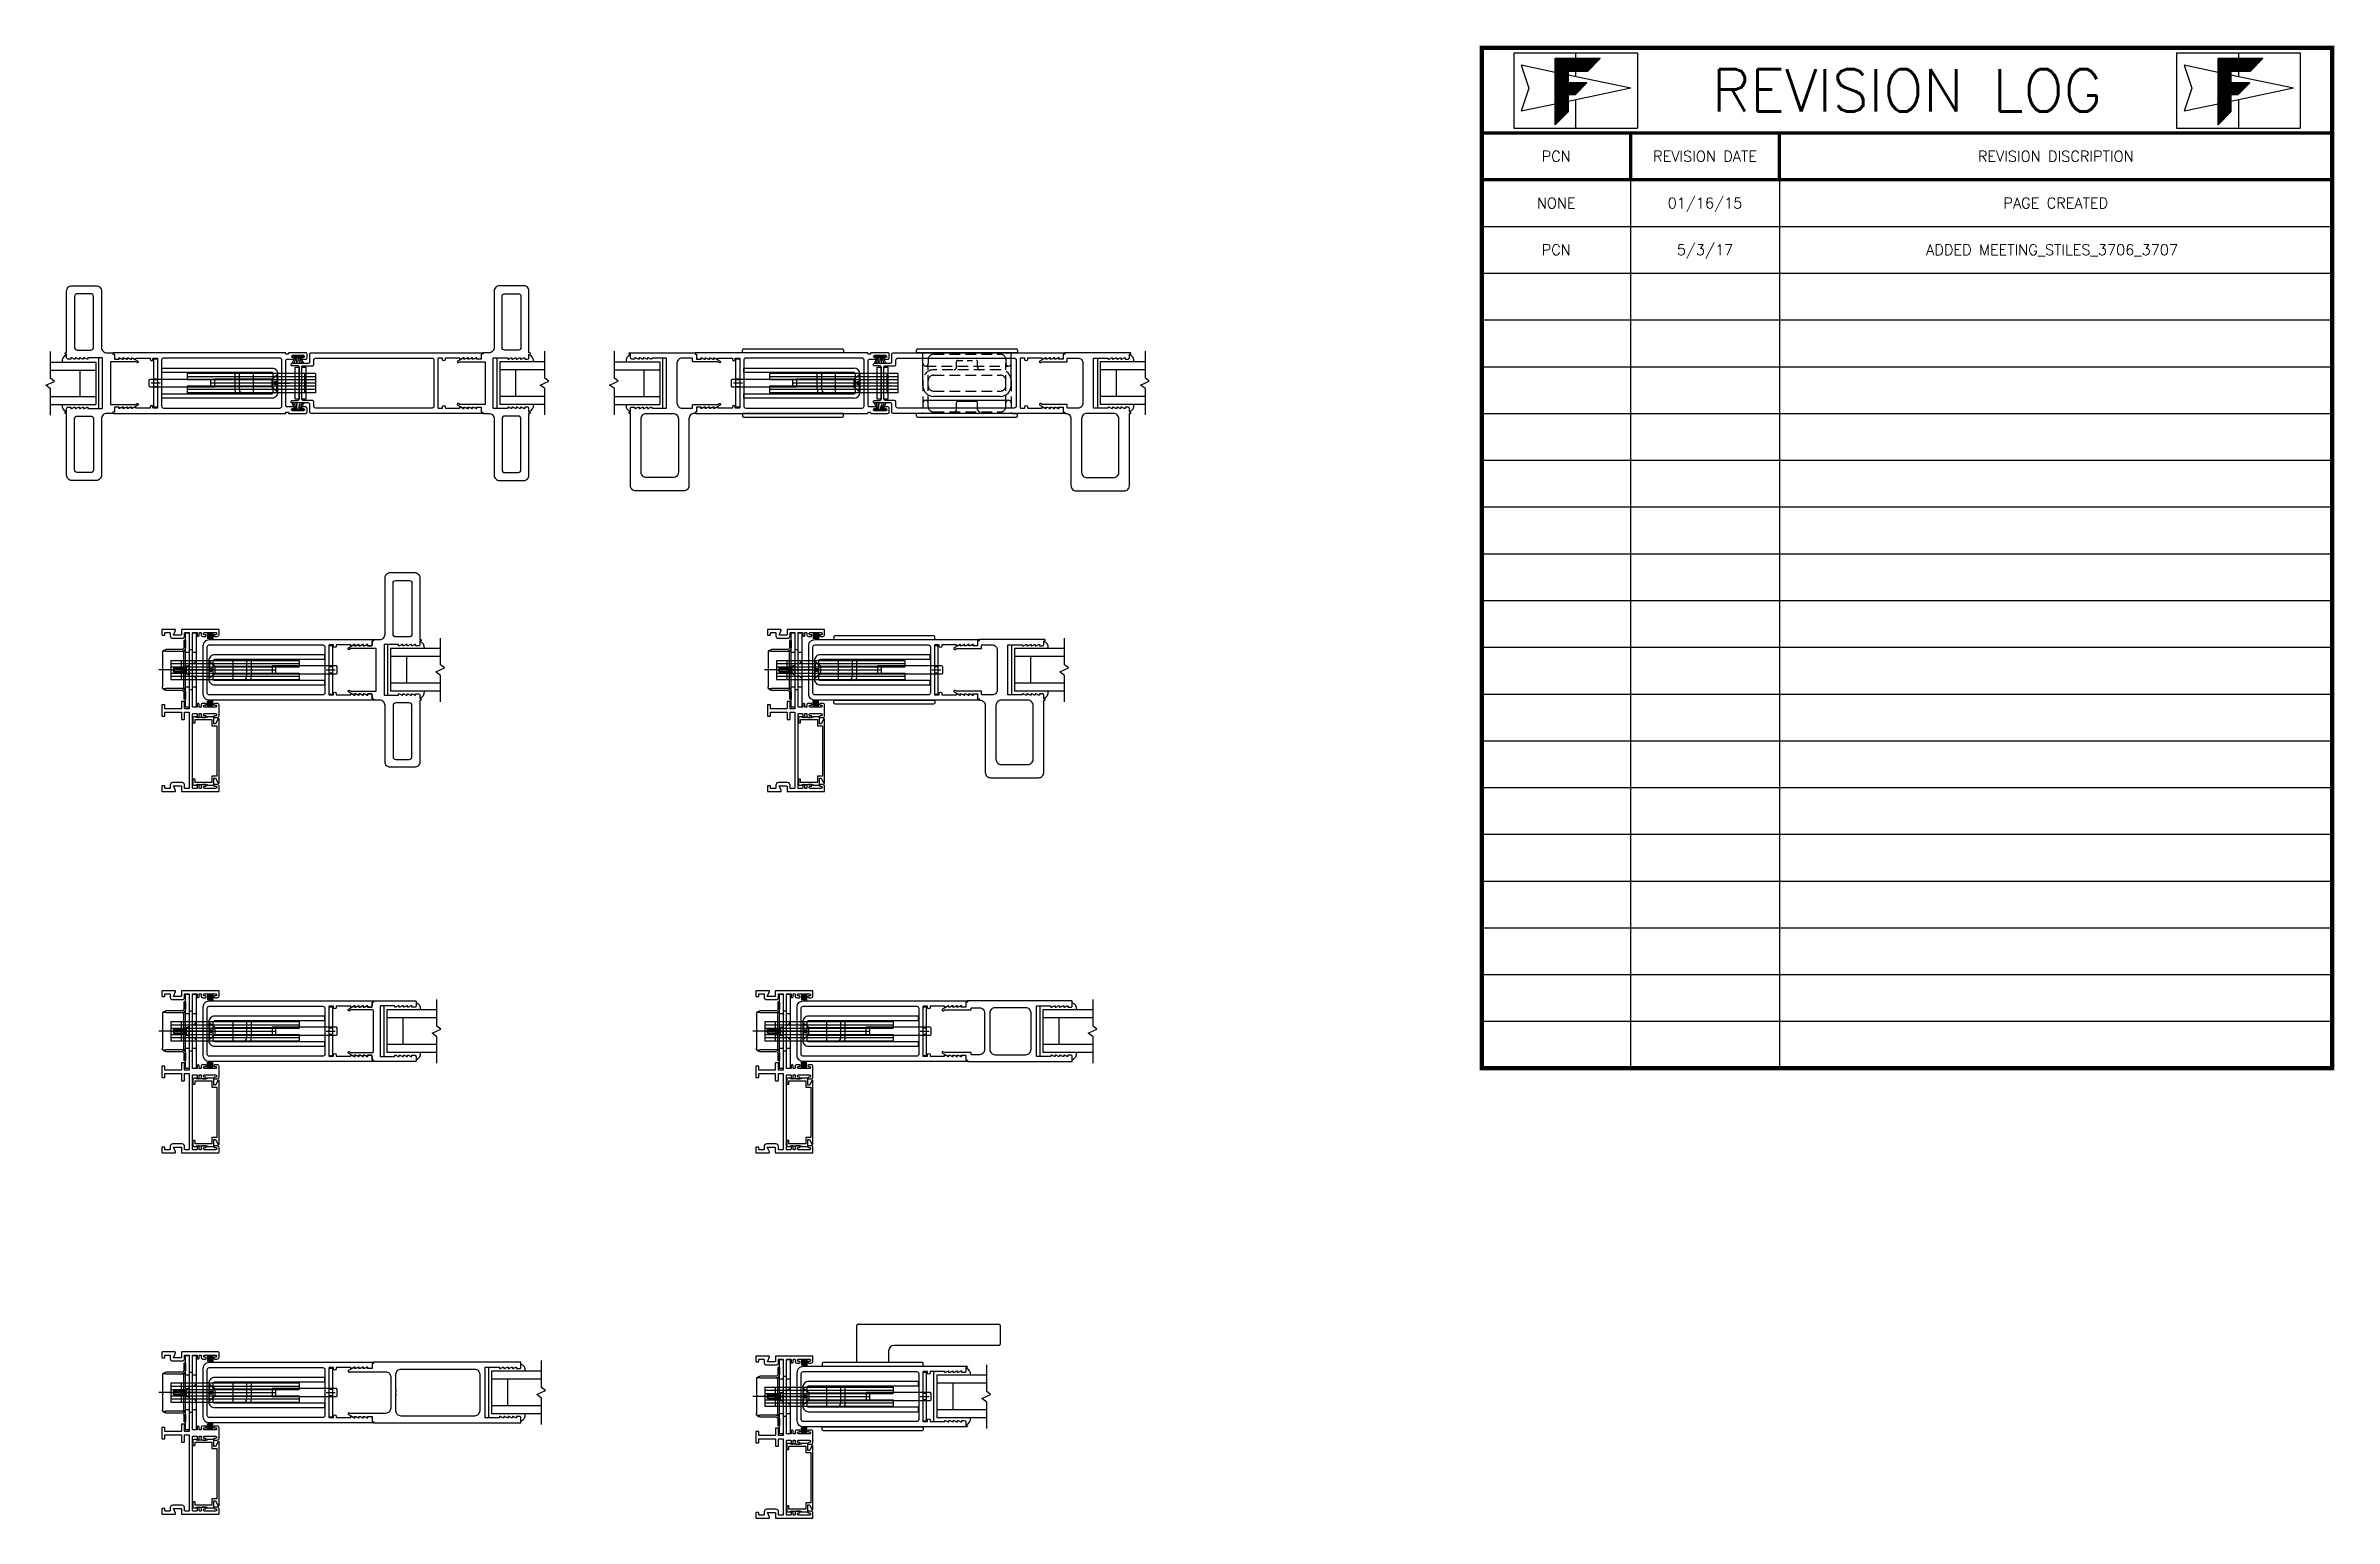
# Model space of a CAD drawing. Extents: x 0.2 to 54, y -4.4 to 30.3.
import ezdxf
from ezdxf.enums import TextEntityAlignment as Align

# ---------------------------------------------------------------- set-up
doc = ezdxf.new("R2010")
doc.units = 0
doc.header["$MEASUREMENT"] = 0
doc.linetypes.add('HIDDEN', pattern=[0.375, 0.25, -0.125])
doc.layers.get('0').update_dxf_attribs({"linetype": 'CONTINUOUS'})
for name, color, linetype in [('11', 1, 'CONTINUOUS'), ('ADAPTER', 1, 'CONTINUOUS'), ('FRAME', 1, 'CONTINUOUS'), ('GLASS-VINYL', 7, 'CONTINUOUS'), ('REVISION LOG', 7, 'CONTINUOUS'), ('SASH', 5, 'CONTINUOUS'), ('SEAL', 7, 'CONTINUOUS'), ('STRIKE-PLATE', 7, 'CONTINUOUS'), ('VENT', 5, 'CONTINUOUS')]:
    doc.layers.add(name, color=color, linetype=linetype)
doc.styles.get("Standard").update_dxf_attribs({"font": 'simplex.shx'})

msp = doc.modelspace()

# ---------------------------------------------------------------- texts
at = {"layer": 'REVISION LOG'}
for s, height, p in [('REVISION LOG', 1, (43.973, 29.203)), ('PCN', 0.25, (35.723, 27.653)), ('REVISION DATE', 0.25, (39.223, 27.653)), ('REVISION DISCRIPTION', 0.25, (47.473, 27.653)), ('NONE', 0.25, (35.723, 26.553)), ('01/16/15', 0.25, (39.223, 26.553)), ('PAGE CREATED', 0.25, (47.473, 26.553)), ('PCN', 0.25, (35.723, 25.453)), ('5/3/17', 0.25, (39.223, 25.453)), ('ADDED MEETING_STILES_3706_3707 ', 0.25, (47.473, 25.453))]:
    msp.add_text(s, height=height, dxfattribs=at).set_placement(p, align=Align.MIDDLE_CENTER)

# ---------------------------------------------------------------- blocks, each defined once
blk = doc.blocks.new('*X1')
at = {"color": 0}
for p, q in [((7.233, 10.235), (7.463, 10.465)), ((7.233, 10.245), (7.452, 10.465)), ((7.233, 10.256), (7.442, 10.465)), ((7.233, 10.266), (7.431, 10.465)), ((7.233, 10.277), (7.42, 10.465)), ((7.233, 10.288), (7.41, 10.465)), ((7.233, 10.298), (7.399, 10.465)), ((7.233, 10.309), (7.389, 10.465)), ((7.233, 10.319), (7.378, 10.465)), ((7.233, 10.33), (7.367, 10.465)), ((7.233, 10.341), (7.357, 10.465)), ((7.233, 10.351), (7.346, 10.465)), ((7.233, 10.362), (7.336, 10.465)), ((7.233, 10.372), (7.325, 10.465)), ((7.233, 10.383), (7.314, 10.465)), ((7.233, 10.394), (7.304, 10.465)), ((7.233, 10.404), (7.293, 10.465)), ((7.233, 10.415), (7.283, 10.465)), ((7.233, 10.426), (7.272, 10.465)), ((7.233, 10.436), (7.261, 10.465)), ((7.233, 10.447), (7.251, 10.465)), ((7.233, 10.457), (7.24, 10.465)), ((7.355, 10.337), (7.233, 10.459)), ((7.355, 10.326), (7.233, 10.448)), ((7.355, 10.316), (7.233, 10.438)), ((7.355, 10.305), (7.233, 10.427)), ((7.355, 10.295), (7.233, 10.416)), ((7.355, 10.284), (7.233, 10.406)), ((7.355, 10.273), (7.233, 10.395)), ((7.355, 10.263), (7.233, 10.385)), ((7.355, 10.252), (7.233, 10.374)), ((7.355, 10.241), (7.233, 10.363)), ((7.44, 10.145), (7.233, 10.353)), ((7.233, 10.224), (7.355, 10.346)), ((7.435, 10.14), (7.233, 10.342)), ((7.233, 10.213), (7.355, 10.335)), ((7.355, 10.348), (7.238, 10.465)), ((7.365, 10.348), (7.249, 10.465)), ((7.375, 10.348), (7.259, 10.465)), ((7.386, 10.348), (7.27, 10.465)), ((7.396, 10.348), (7.28, 10.465)), ((7.407, 10.348), (7.291, 10.465)), ((7.418, 10.348), (7.302, 10.465)), ((7.428, 10.348), (7.312, 10.465)), ((7.439, 10.348), (7.323, 10.465)), ((7.449, 10.348), (7.333, 10.465)), ((7.46, 10.348), (7.344, 10.465)), ((7.471, 10.348), (7.355, 10.465)), ((7.357, 10.348), (7.473, 10.465)), ((7.481, 10.348), (7.365, 10.465)), ((7.368, 10.348), (7.484, 10.465)), ((7.492, 10.348), (7.376, 10.465)), ((7.379, 10.348), (7.495, 10.465)), ((7.503, 10.348), (7.386, 10.465)), ((7.389, 10.348), (7.505, 10.465)), ((7.513, 10.348), (7.397, 10.465)), ((7.4, 10.348), (7.516, 10.465)), ((7.524, 10.348), (7.408, 10.465)), ((7.41, 10.348), (7.526, 10.465)), ((7.534, 10.348), (7.418, 10.465)), ((7.421, 10.348), (7.537, 10.465)), ((7.542, 10.351), (7.429, 10.465)), ((7.432, 10.348), (7.548, 10.465)), ((7.548, 10.356), (7.439, 10.465)), ((7.442, 10.348), (7.558, 10.465)), ((7.553, 10.362), (7.45, 10.465)), ((7.453, 10.348), (7.569, 10.465)), ((7.558, 10.367), (7.461, 10.465)), ((7.463, 10.348), (7.58, 10.465)), ((7.563, 10.372), (7.471, 10.465)), ((7.474, 10.348), (7.59, 10.465)), ((7.569, 10.378), (7.482, 10.465)), ((7.485, 10.348), (7.601, 10.465)), ((7.574, 10.383), (7.492, 10.465)), ((7.495, 10.348), (7.611, 10.465)), ((7.579, 10.388), (7.503, 10.465)), ((7.506, 10.348), (7.622, 10.465)), ((7.585, 10.394), (7.514, 10.465)), ((7.516, 10.348), (7.633, 10.465)), ((7.59, 10.399), (7.524, 10.465)), ((7.527, 10.348), (7.643, 10.465)), ((7.595, 10.404), (7.535, 10.465)), ((7.538, 10.348), (7.654, 10.465)), ((7.601, 10.409), (7.546, 10.465)), ((7.606, 10.415), (7.556, 10.465)), ((7.611, 10.42), (7.567, 10.465)), ((7.616, 10.425), (7.577, 10.465)), ((7.622, 10.431), (7.588, 10.465)), ((7.627, 10.436), (7.599, 10.465)), ((7.632, 10.441), (7.609, 10.465)), ((7.638, 10.447), (7.62, 10.465)), ((7.643, 10.452), (7.63, 10.465)), ((7.648, 10.457), (7.641, 10.465)), ((7.654, 10.462), (7.652, 10.465)), ((7.43, 10.135), (7.233, 10.332)), ((7.233, 10.203), (7.355, 10.325)), ((7.424, 10.129), (7.233, 10.321)), ((7.233, 10.192), (7.355, 10.314)), ((7.416, 10.127), (7.233, 10.31)), ((7.233, 10.182), (7.355, 10.304)), ((7.405, 10.127), (7.233, 10.3)), ((7.233, 10.171), (7.355, 10.293)), ((7.395, 10.127), (7.233, 10.289)), ((7.233, 10.16), (7.355, 10.282)), ((7.384, 10.127), (7.233, 10.279)), ((7.233, 10.15), (7.355, 10.272)), ((7.373, 10.127), (7.233, 10.268)), ((7.233, 10.139), (7.355, 10.261)), ((7.363, 10.127), (7.233, 10.257)), ((7.233, 10.129), (7.355, 10.25)), ((7.355, 10.125), (7.233, 10.247)), ((7.233, 10.118), (7.355, 10.24)), ((7.233, 10.012), (7.457, 10.236)), ((7.233, 10.022), (7.446, 10.236)), ((7.233, 10.033), (7.436, 10.236)), ((7.233, 10.044), (7.425, 10.236)), ((7.233, 10.054), (7.415, 10.236)), ((7.233, 10.065), (7.404, 10.236)), ((7.233, 10.076), (7.393, 10.236)), ((7.233, 10.086), (7.383, 10.236)), ((7.233, 10.097), (7.372, 10.236)), ((7.233, 10.107), (7.362, 10.236)), ((7.355, 10.114), (7.233, 10.236)), ((7.355, 10.104), (7.233, 10.226)), ((7.355, 10.093), (7.233, 10.215)), ((7.355, 10.082), (7.233, 10.204)), ((7.355, 10.072), (7.233, 10.194)), ((7.355, 10.061), (7.233, 10.183)), ((7.355, 10.051), (7.233, 10.172)), ((7.355, 10.04), (7.233, 10.162)), ((7.355, 10.029), (7.233, 10.151)), ((7.355, 10.019), (7.233, 10.141)), ((7.355, 10.008), (7.233, 10.13)), ((7.233, 10.001), (7.355, 10.123)), ((7.359, 10.127), (7.468, 10.236)), ((7.446, 10.151), (7.36, 10.236)), ((7.37, 10.127), (7.478, 10.236)), ((7.451, 10.156), (7.371, 10.236)), ((7.38, 10.127), (7.489, 10.236)), ((7.456, 10.161), (7.382, 10.236)), ((7.391, 10.127), (7.5, 10.236)), ((7.462, 10.167), (7.392, 10.236)), ((7.402, 10.127), (7.51, 10.236)), ((7.467, 10.172), (7.403, 10.236)), ((7.412, 10.127), (7.521, 10.236)), ((7.472, 10.177), (7.413, 10.236)), ((7.477, 10.182), (7.424, 10.236)), ((7.483, 10.188), (7.435, 10.236)), ((7.488, 10.193), (7.445, 10.236)), ((7.493, 10.198), (7.456, 10.236)), ((7.499, 10.204), (7.466, 10.236)), ((7.504, 10.209), (7.477, 10.236)), ((7.509, 10.214), (7.488, 10.236)), ((7.515, 10.22), (7.498, 10.236)), ((7.52, 10.225), (7.509, 10.236)), ((7.525, 10.23), (7.519, 10.236)), ((7.531, 10.236), (7.53, 10.236)), ((7.355, 9.998), (7.233, 10.119)), ((7.233, 9.991), (7.355, 10.113)), ((7.355, 9.987), (7.233, 10.109)), ((7.233, 9.98), (7.355, 10.102)), ((7.355, 9.976), (7.233, 10.098)), ((7.233, 9.969), (7.355, 10.091)), ((7.355, 9.966), (7.233, 10.088)), ((7.233, 9.959), (7.355, 10.081)), ((7.35, 9.96), (7.233, 10.077)), ((7.233, 9.948), (7.355, 10.07)), ((7.345, 9.955), (7.233, 10.066)), ((7.233, 9.938), (7.355, 10.06)), ((7.339, 9.949), (7.233, 10.056)), ((7.233, 9.927), (7.355, 10.049)), ((7.334, 9.944), (7.233, 10.045)), ((7.233, 9.916), (7.355, 10.038)), ((7.329, 9.939), (7.233, 10.035)), ((7.233, 9.906), (7.355, 10.028)), ((7.324, 9.933), (7.233, 10.024)), ((7.233, 9.895), (7.355, 10.017)), ((7.318, 9.928), (7.233, 10.013)), ((7.233, 9.885), (7.355, 10.007)), ((7.313, 9.923), (7.233, 10.003)), ((7.233, 9.874), (7.355, 9.996)), ((7.308, 9.917), (7.233, 9.992)), ((7.233, 9.863), (7.355, 9.985)), ((7.302, 9.912), (7.233, 9.982)), ((7.233, 9.853), (7.355, 9.975)), ((7.297, 9.907), (7.233, 9.971)), ((7.292, 9.902), (7.233, 9.96)), ((7.286, 9.896), (7.233, 9.95)), ((7.281, 9.891), (7.233, 9.939)), ((7.276, 9.886), (7.233, 9.929)), ((7.271, 9.88), (7.233, 9.918)), ((7.265, 9.875), (7.233, 9.907)), ((7.26, 9.87), (7.233, 9.897)), ((7.255, 9.864), (7.233, 9.886)), ((7.249, 9.859), (7.233, 9.876)), ((7.244, 9.854), (7.233, 9.865)), ((7.239, 9.849), (7.233, 9.854)), ((7.233, 9.843), (7.233, 9.844))]:
    blk.add_line(p, q, dxfattribs=at)
blk = doc.blocks.new('3767 LEADSILE')
for points in [[(3.769, -0.597), (3.749, -0.597), (3.689, -0.565), (3.669, -0.565), (3.669, -0.597), (3.649, -0.597), (3.589, -0.565), (3.569, -0.565), (3.569, -0.597), (3.549, -0.597), (3.489, -0.565), (3.469, -0.565), (3.469, -0.588), (3.126, -0.588), (3.126, -0.556, 1), (3.064, -0.556), (3.064, -0.588), (2.969, -0.588, -0.414214), (2.954, -0.573), (2.954, 0.573, -0.414214), (2.969, 0.588), (3.064, 0.588), (3.064, 0.556, 1), (3.126, 0.556), (3.126, 0.588), (3.469, 0.588), (3.469, 0.565), (3.489, 0.565), (3.549, 0.597), (3.569, 0.597), (3.569, 0.565), (3.589, 0.565), (3.649, 0.597), (3.669, 0.597), (3.669, 0.565), (3.689, 0.565), (3.749, 0.597), (3.769, 0.597), (3.769, 0.565), (3.789, 0.565), (3.849, 0.597), (3.869, 0.597), (3.869, 0.565), (3.938, 0.565, 0.414214), (3.969, 0.596), (3.969, 0.681), (3.989, 0.681, 1), (3.989, 0.713), (0.14, 0.713, 0.414214), (0, 0.573), (0, -0.573, 0.414214), (0.14, -0.713), (3.989, -0.713, 1), (3.989, -0.681), (3.969, -0.681), (3.969, -0.596, 0.414214), (3.938, -0.565), (3.869, -0.565), (3.869, -0.597), (3.849, -0.597), (3.789, -0.565), (3.769, -0.565)], [(2.814, -0.588, 0.414214), (2.86, -0.542), (2.86, 0.542, 0.414214), (2.814, 0.588), (0.14, 0.588, 0.414214), (0.094, 0.542), (0.094, -0.542, 0.414214), (0.14, -0.588)]]:
    blk.add_lwpolyline(points, format="xyb", close=True)
blk = doc.blocks.new('ARCHETYPE_LATCH ONLY')
for p, q in [((-0.631, 0.225), (2.389, 0.225)), ((-0.631, 0.225), (-0.631, -0.225)), ((-0.631, 0.15), (2.389, 0.15)), ((-0.631, 0.075), (2.389, 0.075)), ((-0.631, 0), (1.837, 0)), ((-0.381, -0.225), (-0.381, 0.225)), ((0.28, 0.193), (0.28, 0.03)), ((0.401, 0.089), (0.28, 0.193)), ((0.28, 0.03), (0.333, 0.03)), ((0.333, 0.03), (0.333, -0.03)), ((0.401, 0.089), (1.749, 0.089)), ((0.401, 0.089), (0.401, -0.089)), ((0.831, -0.225), (0.831, 0.225)), ((1.262, 0.235), (1.157, 0.235)), ((1.157, -0.145), (1.157, 0.235)), ((1.262, -0.145), (1.262, 0.235)), ((1.837, -0.075), (1.837, 0.075)), ((2.389, 0.225), (2.389, 0.075)), ((-0.631, -0.075), (2.389, -0.075)), ((-0.631, -0.15), (2.389, -0.15)), ((0.28, -0.192), (0.28, -0.03)), ((0.28, -0.03), (0.333, -0.03)), ((0.401, -0.089), (0.28, -0.192)), ((0.401, -0.089), (1.749, -0.089)), ((2.389, -0.075), (2.389, -0.225))]:
    blk.add_line(p, q)
at = {"ltscale": 0.3}
for p, q in [((0.239, 0), (-0.021, 0)), ((0.401, 0), (1.036, 0)), ((3.025, 0), (3.235, 0))]:
    blk.add_line(p, q, dxfattribs=at)
at = {"ltscale": 0.5}
for p, q in [((0.262, 0.206), (0.355, 0.125)), ((3.085, 0.095), (3.175, 0.095)), ((3.085, 0.095), (3.1, 0.08)), ((3.1, 0.08), (3.16, 0.08)), ((3.175, 0.095), (3.16, 0.08)), ((0.355, -0.125), (0.262, -0.205)), ((3.1, -0.08), (3.085, -0.095)), ((3.085, -0.095), (3.175, -0.095)), ((3.16, -0.08), (3.1, -0.08)), ((3.16, -0.08), (3.175, -0.095))]:
    blk.add_line(p, q, dxfattribs=at)
for points in [[(3.085, -0.568), (3.175, -0.568), (3.175, 0.568), (3.085, 0.568)], [(3.262, 0.093), (1.749, 0.093), (1.749, -0.093), (3.262, -0.093), (3.28, -0.075), (3.28, 0.075)]]:
    blk.add_lwpolyline(points, close=True)
blk.add_lwpolyline([(0.397, -0.355), (2.987, -0.355), (2.987, -0.25), (0.397, -0.25, -0.414214), (0.367, -0.22), (0.367, 0.22, -0.414214), (0.397, 0.25), (2.987, 0.25), (2.987, 0.355), (0.397, 0.355, 0.414214), (0.262, 0.22), (0.262, -0.22, 0.414214), (0.397, -0.355), (1.052, -0.355)], format="xyb")
blk.add_lwpolyline([(-0.631, -0.225), (2.389, -0.225)])
for radius, start in [(0.105, 270), (0.21, 330)]:
    blk.add_arc((1.052, -0.145), radius, start, 360)
blk = doc.blocks.new('*U21')
blk.add_blockref('ARCHETYPE_LATCH ONLY', (0.123, 0))
at = {"xscale": -1, "rotation": 180}
blk.add_blockref('3767 LEADSILE', (0.254, 0), dxfattribs=at)
blk = doc.blocks.new('ARCHETYPE LATCH')
for p, q in [((-0.631, 0.225), (2.389, 0.225)), ((-0.631, 0.225), (-0.631, -0.225)), ((-0.631, 0.15), (2.389, 0.15)), ((-0.631, 0.075), (2.389, 0.075)), ((-0.631, 0), (1.837, 0)), ((-0.381, -0.225), (-0.381, 0.225)), ((0.28, 0.193), (0.28, 0.03)), ((0.401, 0.089), (0.28, 0.193)), ((0.28, 0.03), (0.333, 0.03)), ((0.333, 0.03), (0.333, -0.03)), ((0.401, 0.089), (1.749, 0.089)), ((0.401, 0.089), (0.401, -0.089)), ((0.831, -0.225), (0.831, 0.225)), ((1.262, 0.235), (1.157, 0.235)), ((1.157, -0.145), (1.157, 0.235)), ((1.262, -0.145), (1.262, 0.235)), ((1.837, -0.075), (1.837, 0.075)), ((2.389, 0.225), (2.389, 0.075)), ((-0.631, -0.075), (2.389, -0.075)), ((-0.631, -0.15), (2.389, -0.15)), ((0.28, -0.192), (0.28, -0.03)), ((0.28, -0.03), (0.333, -0.03)), ((0.401, -0.089), (0.28, -0.192)), ((0.401, -0.089), (1.749, -0.089)), ((2.389, -0.075), (2.389, -0.225))]:
    blk.add_line(p, q)
at = {"ltscale": 0.3}
for p, q in [((0.239, 0), (-0.021, 0)), ((0.401, 0), (1.036, 0)), ((3.025, 0), (3.235, 0))]:
    blk.add_line(p, q, dxfattribs=at)
at = {"ltscale": 0.5}
for p, q in [((0.262, 0.206), (0.355, 0.125)), ((3.085, 0.095), (3.175, 0.095)), ((3.085, 0.095), (3.1, 0.08)), ((3.1, 0.08), (3.16, 0.08)), ((3.175, 0.095), (3.16, 0.08)), ((0.355, -0.125), (0.262, -0.205)), ((3.1, -0.08), (3.085, -0.095)), ((3.085, -0.095), (3.175, -0.095)), ((3.16, -0.08), (3.1, -0.08)), ((3.16, -0.08), (3.175, -0.095))]:
    blk.add_line(p, q, dxfattribs=at)
for points in [[(3.064, 0.803), (0.749, 0.803, 0.414214), (0.719, 0.773), (0.719, 0.713), (3.094, 0.713), (3.094, 0.773, 0.414214)], [(3.064, -0.803), (0.749, -0.803, -0.414214), (0.719, -0.773), (0.719, -0.713), (3.094, -0.713), (3.094, -0.773, -0.414214)]]:
    blk.add_lwpolyline(points, format="xyb", close=True)
for points in [[(3.085, -0.568), (3.175, -0.568), (3.175, 0.568), (3.085, 0.568)], [(3.262, 0.093), (1.749, 0.093), (1.749, -0.093), (3.262, -0.093), (3.28, -0.075), (3.28, 0.075)]]:
    blk.add_lwpolyline(points, close=True)
blk.add_lwpolyline([(0.397, -0.355), (2.987, -0.355), (2.987, -0.25), (0.397, -0.25, -0.414214), (0.367, -0.22), (0.367, 0.22, -0.414214), (0.397, 0.25), (2.987, 0.25), (2.987, 0.355), (0.397, 0.355, 0.414214), (0.262, 0.22), (0.262, -0.22, 0.414214), (0.397, -0.355), (1.052, -0.355)], format="xyb")
blk.add_lwpolyline([(-0.631, -0.225), (2.389, -0.225)])
for radius, start in [(0.105, 270), (0.21, 330)]:
    blk.add_arc((1.052, -0.145), radius, start, 360)
blk = doc.blocks.new('*U16')
blk.add_blockref('ARCHETYPE LATCH', (0.123, 0))
at = {"xscale": -1, "rotation": 180}
blk.add_blockref('3767 LEADSILE', (0.254, 0), dxfattribs=at)
blk = doc.blocks.new('3716 WINGED HP ADAPTER')
at = {"layer": 'ADAPTER'}
blk.add_lwpolyline([(2.14, 0.713), (2.14, 2.166, 0.414214), (2.015, 2.291), (1.446, 2.291, 0.414214), (1.321, 2.166), (1.321, 0.838, -0.414214), (1.196, 0.713), (1.051, 0.713), (1.051, 0.681), (1.015, 0.681), (1.015, 0.575, -0.414214), (1.005, 0.565), (0.905, 0.565), (0.905, 0.59), (0.89, 0.59), (0.835, 0.565), (0.805, 0.565), (0.805, 0.59), (0.79, 0.59), (0.735, 0.565), (0.705, 0.565), (0.705, 0.59), (0.69, 0.59), (0.635, 0.565), (0.605, 0.565), (0.605, 0.59), (0.59, 0.59), (0.463, 0.517, 1), (0.483, 0.482), (0.517, 0.502, -0.131652), (0.522, 0.503), (1.099, 0.503, -0.414214), (1.109, 0.493), (1.109, -0.493, -0.414214), (1.099, -0.503), (0.522, -0.503, -0.131652), (0.517, -0.502), (0.483, -0.482, 1), (0.463, -0.517), (0.59, -0.59), (0.605, -0.59), (0.605, -0.565), (0.635, -0.565), (0.69, -0.59), (0.705, -0.59), (0.705, -0.565), (0.735, -0.565), (0.79, -0.59), (0.805, -0.59), (0.805, -0.565), (0.835, -0.565), (0.89, -0.59), (0.905, -0.59), (0.905, -0.565), (1.005, -0.565, -0.414214), (1.015, -0.575), (1.015, -0.681), (1.051, -0.681), (1.051, -0.713), (1.196, -0.713, -0.414214), (1.321, -0.838), (1.321, -2.166, 0.414214), (1.446, -2.291), (2.015, -2.291, 0.414214), (2.14, -2.166), (2.14, -0.713), (2.16, -0.713, 0.999996), (2.16, -0.681), (2.14, -0.681), (2.14, -0.596, 0.414214), (2.109, -0.565), (2.04, -0.565), (2.04, -0.595), (2.02, -0.595), (1.96, -0.565), (1.94, -0.565), (1.94, -0.595), (1.92, -0.595), (1.86, -0.565), (1.84, -0.565), (1.84, -0.595), (1.82, -0.595), (1.76, -0.565), (1.74, -0.565), (1.74, -0.595), (1.72, -0.595), (1.66, -0.565), (1.64, -0.565), (1.64, -0.595), (1.307, -0.595, -0.414214), (1.297, -0.585), (1.297, 0.585, -0.414214), (1.307, 0.595), (1.64, 0.595), (1.64, 0.565), (1.66, 0.565), (1.72, 0.595), (1.74, 0.595), (1.74, 0.565), (1.76, 0.565), (1.82, 0.595), (1.84, 0.595), (1.84, 0.565), (1.86, 0.565), (1.92, 0.595), (1.94, 0.595), (1.94, 0.565), (1.96, 0.565), (2.02, 0.595), (2.04, 0.595), (2.04, 0.565), (2.109, 0.565, 0.414214), (2.14, 0.596), (2.14, 0.681), (2.16, 0.681, 0.999996), (2.16, 0.713)], format="xyb", dxfattribs=at)
for points in [[(1.508, 0.838), (1.508, 2.041, -0.414214), (1.571, 2.104), (1.89, 2.104, -0.414214), (1.952, 2.041), (1.952, 0.838, -0.414214), (1.89, 0.776), (1.571, 0.776, -0.414214)], [(1.508, -0.838), (1.508, -2.041, 0.414214), (1.571, -2.104), (1.89, -2.104, 0.414214), (1.952, -2.041), (1.952, -0.838, 0.414214), (1.89, -0.776), (1.571, -0.776, 0.414214)]]:
    blk.add_lwpolyline(points, format="xyb", close=True, dxfattribs=at)
blk = doc.blocks.new('3715 WLA')
at = {"layer": 'FRAME'}
for points in [[(2.408, 0.681, 0.414214), (2.398, 0.671), (2.398, 0.596, -0.414214), (2.367, 0.565), (2.308, 0.565, -0.414214), (2.298, 0.575), (2.298, 0.595), (2.278, 0.595), (2.218, 0.565), (2.198, 0.565), (2.198, 0.595), (2.178, 0.595), (2.118, 0.565), (2.098, 0.565), (2.098, 0.595), (2.078, 0.595), (2.018, 0.565), (1.998, 0.565), (1.998, 0.595), (1.978, 0.595), (1.918, 0.565), (1.908, 0.565, -0.414214), (1.898, 0.575), (1.898, 0.578, 0.414214), (1.888, 0.588), (1.555, 0.588), (1.555, -0.588), (1.888, -0.588, 0.414214), (1.898, -0.578), (1.898, -0.575, -0.414214), (1.908, -0.565), (1.918, -0.565), (1.978, -0.595), (1.998, -0.595), (1.998, -0.565), (2.018, -0.565), (2.078, -0.595), (2.098, -0.595), (2.098, -0.565), (2.118, -0.565), (2.178, -0.595), (2.198, -0.595), (2.198, -0.565), (2.218, -0.565), (2.278, -0.595), (2.298, -0.595), (2.298, -0.575, -0.414214), (2.308, -0.565), (2.367, -0.565, -0.414214), (2.398, -0.596), (2.398, -0.671, 0.414214), (2.408, -0.681), (2.418, -0.681, -0.414214), (2.434, -0.697), (2.434, -0.697, -0.414214), (2.418, -0.713), (0.879, -0.713), (0.879, -0.681), (0.843, -0.681), (0.843, -0.565), (0.733, -0.565), (0.733, -0.59), (0.718, -0.59), (0.663, -0.565), (0.633, -0.565), (0.633, -0.59), (0.618, -0.59), (0.563, -0.565), (0.533, -0.565), (0.533, -0.59), (0.518, -0.59), (0.463, -0.565), (0.433, -0.565), (0.433, -0.59), (0.418, -0.59), (0.291, -0.517, -1), (0.311, -0.482), (0.345, -0.502, 0.131652), (0.35, -0.503), (0.927, -0.503, -0.414214), (0.937, -0.513), (0.937, -0.578, 0.414214), (0.947, -0.588), (1.185, -0.588, 0.414214), (1.305, -0.468), (1.305, 0.468, 0.414214), (1.185, 0.588), (0.947, 0.588, 0.414214), (0.937, 0.578), (0.937, 0.513, -0.414214), (0.927, 0.503), (0.35, 0.503, 0.131652), (0.345, 0.502), (0.311, 0.482, -1), (0.291, 0.517), (0.418, 0.59), (0.433, 0.59), (0.433, 0.565), (0.463, 0.565), (0.518, 0.59), (0.533, 0.59), (0.533, 0.565), (0.563, 0.565), (0.618, 0.59), (0.633, 0.59), (0.633, 0.565), (0.663, 0.565), (0.718, 0.59), (0.733, 0.59), (0.733, 0.565), (0.843, 0.565), (0.843, 0.671, -0.414214), (0.853, 0.681), (0.879, 0.681), (0.879, 0.703, -0.414214), (0.889, 0.713), (0.898, 0.713, 0.414214), (1.023, 0.838), (1.023, 2.412, -0.414214), (1.148, 2.537), (2.273, 2.537, -0.414214), (2.398, 2.412), (2.398, 0.723, 0.414214), (2.408, 0.713), (2.418, 0.713, -0.414214), (2.434, 0.697), (2.434, 0.697, -0.414214), (2.418, 0.681)], [(2.148, 0.838, -0.414214), (2.023, 0.713), (1.398, 0.713, -0.414214), (1.273, 0.838), (1.273, 2.099, -0.414214), (1.398, 2.224), (2.023, 2.224, -0.414214), (2.148, 2.099)]]:
    blk.add_lwpolyline(points, format="xyb", close=True, dxfattribs=at)
blk = doc.blocks.new('*U22')
blk.add_blockref('ARCHETYPE LATCH', (0.123, 0))
at = {"xscale": -1, "rotation": 180}
blk.add_blockref('3767 LEADSILE', (0.254, 0), dxfattribs=at)
blk = doc.blocks.new('1IN-SE')
blk.add_lwpolyline([(0.35, 0.503, 0.131652), (0.345, 0.502), (0.311, 0.482, -1), (0.291, 0.517), (0.418, 0.59), (0.433, 0.59), (0.433, 0.565), (0.463, 0.565), (0.518, 0.59), (0.533, 0.59), (0.533, 0.565), (0.563, 0.565), (0.618, 0.59), (0.633, 0.59), (0.633, 0.565), (0.663, 0.565), (0.718, 0.59), (0.733, 0.59), (0.733, 0.565), (0.833, 0.565, 0.414214), (0.843, 0.575), (0.843, 0.681), (0.879, 0.681), (0.879, 0.713), (1.869, 0.713, -0.414214), (1.879, 0.703), (1.879, 0.596, -0.414214), (1.848, 0.565), (1.779, 0.565), (1.779, 0.595), (1.759, 0.595), (1.699, 0.565), (1.679, 0.565), (1.679, 0.595), (1.659, 0.595), (1.599, 0.565), (1.579, 0.565), (1.579, 0.595), (1.559, 0.595), (1.499, 0.565), (1.479, 0.565), (1.479, 0.595), (1.459, 0.595), (1.399, 0.565), (1.379, 0.565), (1.379, 0.595), (1.046, 0.595, 0.414214), (1.036, 0.585), (1.036, -0.585, 0.414214), (1.046, -0.595), (1.379, -0.595), (1.379, -0.565), (1.399, -0.565), (1.459, -0.595), (1.479, -0.595), (1.479, -0.565), (1.499, -0.565), (1.559, -0.595), (1.579, -0.595), (1.579, -0.565), (1.599, -0.565), (1.659, -0.595), (1.679, -0.595), (1.679, -0.565), (1.699, -0.565), (1.759, -0.595), (1.779, -0.595), (1.779, -0.565), (1.848, -0.565, -0.414214), (1.879, -0.596), (1.879, -0.703, -0.414214), (1.869, -0.713), (0.879, -0.713), (0.879, -0.681), (0.843, -0.681), (0.843, -0.575, 0.414214), (0.833, -0.565), (0.733, -0.565), (0.733, -0.59), (0.718, -0.59), (0.663, -0.565), (0.633, -0.565), (0.633, -0.59), (0.618, -0.59), (0.563, -0.565), (0.533, -0.565), (0.533, -0.59), (0.518, -0.59), (0.463, -0.565), (0.433, -0.565), (0.433, -0.59), (0.418, -0.59), (0.291, -0.517, -1), (0.311, -0.482), (0.345, -0.502, 0.131652), (0.35, -0.503), (0.849, -0.503, 0.414214), (0.879, -0.473), (0.879, 0.473, 0.414214), (0.849, 0.503)], format="xyb", close=True)
blk = doc.blocks.new('2.5IN-SE')
blk.add_lwpolyline([(3.343, 0.703, 0.414214), (3.333, 0.713), (0.879, 0.713), (0.879, 0.681), (0.843, 0.681), (0.843, 0.575, -0.414214), (0.833, 0.565), (0.733, 0.565), (0.733, 0.59), (0.718, 0.59), (0.663, 0.565), (0.633, 0.565), (0.633, 0.59), (0.618, 0.59), (0.563, 0.565), (0.533, 0.565), (0.533, 0.59), (0.518, 0.59), (0.463, 0.565), (0.433, 0.565), (0.433, 0.59), (0.418, 0.59), (0.291, 0.517, 1), (0.311, 0.482), (0.345, 0.502, -0.131652), (0.35, 0.503), (0.958, 0.503, 0.414214), (0.968, 0.513), (0.968, 0.542, -0.414214), (0.978, 0.552), (1.161, 0.552, -0.414214), (1.281, 0.432), (1.281, -0.432, -0.414214), (1.161, -0.552), (0.978, -0.552, -0.414214), (0.968, -0.542), (0.968, -0.513, 0.414214), (0.958, -0.503), (0.35, -0.503, -0.131652), (0.345, -0.502), (0.311, -0.482, 1), (0.291, -0.517), (0.418, -0.59), (0.433, -0.59), (0.433, -0.565), (0.463, -0.565), (0.518, -0.59), (0.533, -0.59), (0.533, -0.565), (0.563, -0.565), (0.618, -0.59), (0.633, -0.59), (0.633, -0.565), (0.663, -0.565), (0.718, -0.59), (0.733, -0.59), (0.733, -0.565), (0.833, -0.565, -0.414214), (0.843, -0.575), (0.843, -0.681), (0.879, -0.681), (0.879, -0.713), (3.333, -0.713, 0.414214), (3.343, -0.703), (3.343, -0.596, 0.414214), (3.312, -0.565), (3.243, -0.565), (3.243, -0.595), (3.223, -0.595), (3.163, -0.565), (3.143, -0.565), (3.143, -0.595), (3.123, -0.595), (3.063, -0.565), (3.043, -0.565), (3.043, -0.595), (3.023, -0.595), (2.963, -0.565), (2.943, -0.565), (2.943, -0.595), (2.923, -0.595), (2.863, -0.565), (2.843, -0.565), (2.843, -0.595), (2.51, -0.595, -0.414214), (2.5, -0.585), (2.5, 0.585, -0.414214), (2.51, 0.595), (2.843, 0.595), (2.843, 0.565), (2.863, 0.565), (2.923, 0.595), (2.943, 0.595), (2.943, 0.565), (2.963, 0.565), (3.023, 0.595), (3.043, 0.595), (3.043, 0.565), (3.063, 0.565), (3.123, 0.595), (3.143, 0.595), (3.143, 0.565), (3.163, 0.565), (3.223, 0.595), (3.243, 0.595), (3.243, 0.565), (3.312, 0.565, 0.414214), (3.343, 0.596), (3.343, 0.702)], format="xyb")
blk.add_lwpolyline([(2.255, -0.552, 0.414214), (2.375, -0.432), (2.375, 0.432, 0.414214), (2.255, 0.552), (1.526, 0.552, 0.414214), (1.406, 0.432), (1.406, -0.432, 0.414214), (1.526, -0.552)], format="xyb", close=True)
blk = doc.blocks.new('3.5IN-SE')
for points in [[(4.223, 0.595), (4.243, 0.595), (4.243, 0.565), (4.313, 0.565, 0.414214), (4.343, 0.595), (4.343, 0.713), (0.877, 0.713), (0.877, 0.681), (0.843, 0.681), (0.843, 0.565), (0.733, 0.565), (0.733, 0.59), (0.718, 0.59), (0.648, 0.565), (0.633, 0.565), (0.633, 0.59), (0.618, 0.59), (0.548, 0.565), (0.533, 0.565), (0.533, 0.59), (0.518, 0.59), (0.448, 0.565), (0.433, 0.565), (0.433, 0.59), (0.418, 0.59), (0.291, 0.517, 1.328351), (0.319, 0.49), (1.161, 0.49, -0.414214), (1.281, 0.37), (1.281, -0.37, -0.414214), (1.161, -0.49), (0.319, -0.49, 1.328351), (0.291, -0.517), (0.418, -0.59), (0.433, -0.59), (0.433, -0.565), (0.448, -0.565), (0.518, -0.59), (0.533, -0.59), (0.533, -0.565), (0.548, -0.565), (0.618, -0.59), (0.633, -0.59), (0.633, -0.565), (0.648, -0.565), (0.718, -0.59), (0.733, -0.59), (0.733, -0.565), (0.843, -0.565), (0.843, -0.681), (0.877, -0.681), (0.877, -0.713), (4.343, -0.713), (4.343, -0.595, 0.414214), (4.313, -0.565), (4.243, -0.565), (4.243, -0.595), (4.223, -0.595), (4.163, -0.565), (4.143, -0.565), (4.143, -0.595), (4.123, -0.595), (4.063, -0.565), (4.043, -0.565), (4.043, -0.595), (4.023, -0.595), (3.963, -0.565), (3.943, -0.565), (3.943, -0.595), (3.923, -0.595), (3.863, -0.565), (3.843, -0.565), (3.843, -0.595), (3.5, -0.595), (3.5, 0.595), (3.843, 0.595), (3.843, 0.565), (3.863, 0.565), (3.923, 0.595), (3.943, 0.595), (3.943, 0.565), (3.963, 0.565), (4.023, 0.595), (4.043, 0.595), (4.043, 0.565), (4.063, 0.565), (4.123, 0.595), (4.143, 0.595), (4.143, 0.565), (4.163, 0.565)], [(1.526, -0.552, -0.414214), (1.406, -0.432), (1.406, -0.06, 1), (1.406, -0.04), (1.406, 0.04, 1), (1.406, 0.06), (1.406, 0.432, -0.414214), (1.526, 0.552), (3.255, 0.552, -0.414214), (3.375, 0.432), (3.375, -0.432, -0.414214), (3.255, -0.552)]]:
    blk.add_lwpolyline(points, format="xyb", close=True)
blk = doc.blocks.new('3712-2 TRACK JAMB')
blk.add_lwpolyline([(-0.1825, -1.823), (-0.1825, -0.085, -0.4142136), (-0.1725, -0.075), (-0.0825, -0.075, -0.4142136), (-0.0725, -0.085), (-0.0725, -0.1405, 0.4142136), (-0.048, -0.165), (-0.0475, -0.165, 0.4142136), (-0.0225, -0.14), (-0.0225, -0.085, -0.4142136), (-0.0125, -0.075), (0.0125, -0.075, -0.4142136), (0.0225, -0.085), (0.0225, -0.125, 0.4142136), (0.0625, -0.165), (0.123, -0.165, 0.4142136), (0.1425, -0.1455), (0.1425, -0.145, 0.4142136), (0.1225, -0.125), (0.102, -0.125, -0.4142136), (0.0775, -0.1005), (0.0775, -0.0995, -0.4142136), (0.102, -0.075), (0.363, -0.075, -0.4142136), (0.3875, -0.0995), (0.3875, -0.1005, -0.4142136), (0.363, -0.125), (0.3425, -0.125, 0.4142136), (0.3225, -0.145, 0.4142136), (0.3425, -0.165), (0.4025, -0.165, 0.4142136), (0.4425, -0.125), (0.4425, -0.01, 0.4142136), (0.4325, 0), (-0.4325, 0, 0.4142136), (-0.4425, -0.01), (-0.4425, -0.125, -0.4142136), (-0.4525, -0.135), (-0.6305, -0.135), (-0.579, -0.0227, 0.5466243), (-0.5935, 0), (-0.8905, 0, 0.4142136), (-0.9005, -0.01), (-0.9005, -0.125, 0.4142136), (-0.8905, -0.135), (-0.8425, -0.135, 0.4142136), (-0.8325, -0.125), (-0.8325, -0.085, -0.4142136), (-0.8225, -0.075), (-0.7155, -0.075, -0.4142136), (-0.7055, -0.085), (-0.7055, -0.15, 0.4142136), (-0.6455, -0.21), (-0.4275, -0.21, 0.4142136), (-0.3675, -0.15), (-0.3675, -0.085, -0.4142136), (-0.3575, -0.075), (-0.2675, -0.075, -0.4142136), (-0.2575, -0.085), (-0.2575, -1.8605, -0.4142136), (-0.2675, -1.8705), (-0.3575, -1.8705, -0.4142136), (-0.3675, -1.8605), (-0.3675, -1.708, 0.4142136), (-0.3775, -1.698), (-0.4325, -1.698, 0.4142136), (-0.4425, -1.708), (-0.4425, -1.8605, -0.4142136), (-0.4525, -1.8705), (-0.7678, -1.8705), (-0.8225, -1.8705, -0.4142136), (-0.8325, -1.8605), (-0.8325, -1.783, 0.4142136), (-0.8425, -1.773), (-0.8905, -1.773, 0.4142136), (-0.9005, -1.783), (-0.9005, -2.033, 0.4142136), (-0.8905, -2.043), (-0.8425, -2.043, 0.4142136), (-0.8325, -2.033), (-0.8325, -1.9555, -0.4142136), (-0.8225, -1.9455), (-0.7809, -1.9455), (-0.4525, -1.9455, -0.4142136), (-0.4425, -1.9555), (-0.4425, -2.108, 0.4142136), (-0.4325, -2.118), (-0.3775, -2.118, 0.4142136), (-0.3675, -2.108), (-0.3675, -1.9555, -0.4142136), (-0.3575, -1.9455), (-0.2675, -1.9455, -0.4142136), (-0.2575, -1.9555), (-0.2575, -3.731, -0.4142136), (-0.2675, -3.741), (-0.3575, -3.741, -0.4142136), (-0.3675, -3.731), (-0.3675, -3.666, 0.4142136), (-0.4275, -3.606), (-0.6455, -3.606, 0.4142136), (-0.7055, -3.666), (-0.7055, -3.731, -0.4142136), (-0.7155, -3.741), (-0.8225, -3.741, -0.4142136), (-0.8325, -3.731), (-0.8325, -3.691, 0.4142136), (-0.8425, -3.681), (-0.8905, -3.681, 0.4142136), (-0.9005, -3.691), (-0.9005, -3.806, 0.4142136), (-0.8905, -3.816), (-0.5935, -3.816, 0.5466243), (-0.579, -3.7933), (-0.6305, -3.681), (-0.4525, -3.681, -0.4142136), (-0.4425, -3.691), (-0.4425, -3.806, 0.4142136), (-0.4325, -3.816), (0.4325, -3.816, 0.4142136), (0.4425, -3.806), (0.4425, -3.691, 0.4142136), (0.4025, -3.651), (0.3425, -3.651, 0.4142136), (0.3225, -3.671, 0.4142136), (0.3425, -3.691), (0.363, -3.691, -0.4142136), (0.3875, -3.7155), (0.3875, -3.7165, -0.4142136), (0.363, -3.741), (0.102, -3.741, -0.4142136), (0.0775, -3.7165), (0.0775, -3.7155, -0.4142136), (0.102, -3.691), (0.1225, -3.691, 0.4142136), (0.1425, -3.671), (0.1425, -3.6705, 0.4142136), (0.123, -3.651), (0.0625, -3.651, 0.4142136), (0.0225, -3.691), (0.0225, -3.731, -0.4142136), (0.0125, -3.741), (-0.0125, -3.741, -0.4142136), (-0.0225, -3.731), (-0.0225, -3.676, 0.4142136), (-0.0475, -3.651), (-0.048, -3.651, 0.4142136), (-0.0725, -3.6755), (-0.0725, -3.731, -0.4142136), (-0.0825, -3.741), (-0.1725, -3.741, -0.4142136), (-0.1825, -3.731), (-0.1825, -1.993, -0.4142136), (-0.1725, -1.983), (-0.0825, -1.983, -0.4142136), (-0.0725, -1.993), (-0.0725, -2.0485, 0.4142136), (-0.048, -2.073), (-0.0475, -2.073, 0.4142136), (-0.0225, -2.048), (-0.0225, -1.983), (0.0225, -1.983), (0.0225, -2.033, 0.4142136), (0.0625, -2.073), (0.123, -2.073, 0.4142136), (0.1425, -2.0535), (0.1425, -2.053, 0.4142136), (0.1225, -2.033), (0.102, -2.033, -0.4142136), (0.0775, -2.0085), (0.0775, -2.0075, -0.4142136), (0.102, -1.983), (0.363, -1.983, -0.4142136), (0.3875, -2.0075), (0.3875, -2.0085, -0.4142136), (0.363, -2.033), (0.3425, -2.033, 0.4142136), (0.3225, -2.053, 0.4142136), (0.3425, -2.073), (0.4025, -2.073, 0.4142136), (0.4425, -2.033), (0.4425, -1.783, 0.4142136), (0.4025, -1.743), (0.3425, -1.743, 0.4142136), (0.3225, -1.763, 0.4142136), (0.3425, -1.783), (0.363, -1.783, -0.4142136), (0.3875, -1.8075), (0.3875, -1.8085, -0.4142136), (0.363, -1.833), (0.102, -1.833, -0.4142136), (0.0775, -1.8085), (0.0775, -1.8075, -0.4142136), (0.102, -1.783), (0.1225, -1.783, 0.4142136), (0.1425, -1.763), (0.1425, -1.7625, 0.4142136), (0.123, -1.743), (0.0625, -1.743, 0.4142136), (0.0225, -1.783), (0.0225, -1.833), (-0.0225, -1.833), (-0.0225, -1.768, 0.4142136), (-0.0475, -1.743), (-0.048, -1.743, 0.4142136), (-0.0725, -1.7675), (-0.0725, -1.823, -0.4142136), (-0.0825, -1.833), (-0.1725, -1.833, -0.4142136)], format="xyb", close=True)
blk = doc.blocks.new('3710 Jamb Filler')
blk.add_lwpolyline([(-0.12, 0.774, 0.414214), (-0.15, 0.804), (-0.27, 0.804, 0.414214), (-0.28, 0.794), (-0.28, 0.789), (-0.53, 0.789), (-0.53, 0.794, 0.414214), (-0.54, 0.804), (-0.585, 0.804, 0.414214), (-0.615, 0.774), (-0.615, 0.674, 0.414214), (-0.605, 0.664), (-0.575, 0.664, 0.414214), (-0.565, 0.674), (-0.565, 0.739), (-0.17, 0.739), (-0.17, 0.601, 0.414214), (-0.16, 0.591), (-0.05, 0.591), (-0.05, -0.591), (-0.16, -0.591, 0.414214), (-0.17, -0.601), (-0.17, -0.739), (-0.565, -0.739), (-0.565, -0.674, 0.414214), (-0.575, -0.664), (-0.605, -0.664, 0.414214), (-0.615, -0.674), (-0.615, -0.774, 0.414214), (-0.585, -0.804), (-0.54, -0.804, 0.414214), (-0.53, -0.794), (-0.53, -0.789), (-0.28, -0.789), (-0.28, -0.794, 0.414214), (-0.27, -0.804), (-0.15, -0.804, 0.414214), (-0.12, -0.774), (-0.12, -0.641), (-0.084, -0.641), (-0.019, -0.754, 0.767327), (0, -0.749), (0, 0.749, 0.767327), (-0.019, 0.754), (-0.084, 0.641), (-0.12, 0.641)], format="xyb", close=True)
blk = doc.blocks.new('StrikePlateAssy(EX_HI)')
at = {"linetype": 'Continuous'}
for p, q in [((-0.165, 0.688), (-0.205, 0.688)), ((-0.205, 0.517), (-0.205, 0.688)), ((-0.165, 0.517), (-0.165, 0.688)), ((-0.705, 0.437), (-0.625, 0.437)), ((-0.705, 0.437), (-0.705, 0.397)), ((-0.705, -0.398), (-0.705, 0.397)), ((-0.625, 0.477), (-0.245, 0.477)), ((-0.245, 0.437), (-0.625, 0.437)), ((-0.205, 0.437), (-0.245, 0.437)), ((-0.205, 0.437), (-0.205, -0.438)), ((-0.165, 0.437), (-0.205, 0.437)), ((-0.165, 0.437), (-0.165, -0.438)), ((0.09, 0.203), (0, 0.124)), ((-0.705, -0.438), (-0.705, -0.398)), ((-0.625, -0.438), (-0.705, -0.438)), ((-0.625, -0.438), (-0.245, -0.438)), ((-0.245, -0.478), (-0.625, -0.478)), ((-0.245, -0.438), (-0.205, -0.438)), ((-0.165, -0.438), (-0.205, -0.438)), ((-0.205, -0.688), (-0.205, -0.518)), ((-0.165, -0.688), (-0.165, -0.518)), ((0.09, -0.203), (0, -0.124)), ((-0.165, -0.688), (-0.205, -0.688))]:
    blk.add_line(p, q, dxfattribs=at)
for p, q in [((-0.436, 0.054), (-0.45, 0.04)), ((-0.45, 0.04), (-0.222, 0.04)), ((-0.45, -0.04), (-0.45, 0.04)), ((-0.197, 0.054), (-0.436, 0.054)), ((-0.436, -0.054), (-0.436, 0.054)), ((0.013, 0), (-0.23, 0)), ((-0.222, 0.04), (-0.197, 0.054)), ((-0.222, -0.054), (-0.222, 0.054)), ((-0.197, -0.054), (-0.197, 0.054)), ((-0.147, 0.051), (-0.197, 0.051)), ((-0.075, 0.406), (-0.165, 0.406)), ((-0.165, 0.095), (-0.165, -0.095)), ((-0.165, 0.095), (-0.075, 0.095)), ((-0.138, 0.065), (-0.165, 0.065)), ((-0.147, 0.051), (-0.075, 0.113)), ((-0.147, -0.051), (-0.147, 0.051)), ((-0.138, 0.065), (-0.075, 0.12)), ((-0.075, 0.02), (-0.105, 0.02)), ((-0.105, -0.019), (-0.105, 0.02)), ((0, 0.469), (-0.075, 0.469)), ((-0.075, 0.113), (-0.075, 0.02)), ((0.173, 0), (-0.07, 0)), ((0.09, 0.406), (0, 0.406)), ((-0.044, 0), (-0.788, 0)), ((-0.45, -0.04), (-0.222, -0.04)), ((-0.436, -0.054), (-0.45, -0.04)), ((-0.197, -0.054), (-0.436, -0.054)), ((-0.222, -0.04), (-0.197, -0.054)), ((-0.147, -0.051), (-0.197, -0.051)), ((-0.138, -0.065), (-0.165, -0.065)), ((-0.165, -0.095), (-0.075, -0.095)), ((-0.075, -0.406), (-0.165, -0.406)), ((-0.147, -0.051), (-0.075, -0.112)), ((-0.138, -0.065), (-0.075, -0.12)), ((-0.075, -0.019), (-0.105, -0.019)), ((-0.075, -0.112), (-0.075, -0.019)), ((0, -0.469), (-0.075, -0.469)), ((0.09, -0.406), (0, -0.406))]:
    blk.add_line(p, q)
for points in [[(-0.165, -0.875), (-0.075, -0.875), (-0.075, 0.875), (-0.165, 0.875)], [(0, -0.875), (0.09, -0.875), (0.09, 0.875), (0, 0.875)]]:
    blk.add_lwpolyline(points, close=True)
for centre, radius, start, end in [((-0.625, 0.397), 0.08, 90, 150), ((-0.245, 0.517), 0.08, 270, 0), ((-0.245, 0.517), 0.04, 270, 0), ((-0.625, -0.398), 0.08, 210, 270), ((-0.245, -0.518), 0.08, 0, 90), ((-0.245, -0.518), 0.04, 0, 90)]:
    blk.add_arc(centre, radius, start, end, dxfattribs=at)
blk = doc.blocks.new('*U40')
at = {"layer": 'STRIKE-PLATE', "color": 7}
for p, q in [((-0.262, 3.741), (-0.262, 3.593)), ((-0.231, 3.741), (-0.231, 3.593)), ((-0.2, 3.741), (-0.2, 3.593)), ((-0.169, 3.741), (-0.169, 3.593)), ((-0.138, 3.741), (-0.138, 3.593)), ((-0.262, 1.983), (-0.262, 2.131)), ((-0.231, 1.983), (-0.231, 2.131)), ((-0.2, 1.983), (-0.2, 2.131)), ((-0.169, 1.983), (-0.169, 2.131)), ((-0.138, 1.983), (-0.138, 2.131))]:
    blk.add_line(p, q, dxfattribs=at)
at = {"layer": 'FRAME'}
for name, p in [('3712-2 TRACK JAMB', (-0.433, 3.816)), ('3710 Jamb Filler', (0.01, 0.954))]:
    blk.add_blockref(name, p, dxfattribs=at)
at = {"layer": 'STRIKE-PLATE', "xscale": -1, "rotation": 180}
blk.add_blockref('StrikePlateAssy(EX_HI)', (-0.615, 2.862), dxfattribs=at)
blk = doc.blocks.new('3707_Lock_Stile_Archetype_Female_Yoke')
for points in [[(-4.031, 0.681), (-4.031, 0.596, 0.414214), (-4, 0.565), (-3.931, 0.565), (-3.931, 0.597), (-3.911, 0.597), (-3.851, 0.565), (-3.831, 0.565), (-3.831, 0.597), (-3.811, 0.597), (-3.751, 0.565), (-3.731, 0.565), (-3.731, 0.597), (-3.711, 0.597), (-3.651, 0.565), (-3.631, 0.565), (-3.631, 0.597), (-3.611, 0.597), (-3.551, 0.565), (-3.531, 0.565), (-3.531, 0.588), (-3.198, 0.588, -0.414214), (-3.188, 0.578), (-3.188, 0.556, 1), (-3.126, 0.556), (-3.126, 0.578, -0.414214), (-3.116, 0.588), (-3.026, 0.588, -0.414214), (-3.016, 0.578), (-3.016, -0.578, -0.414214), (-3.026, -0.588), (-3.116, -0.588, -0.414214), (-3.126, -0.578), (-3.126, -0.556, 1), (-3.188, -0.556), (-3.188, -0.578, -0.414214), (-3.198, -0.588), (-3.531, -0.588), (-3.531, -0.565), (-3.551, -0.565), (-3.611, -0.597), (-3.631, -0.597), (-3.631, -0.565), (-3.651, -0.565), (-3.711, -0.597), (-3.731, -0.597), (-3.731, -0.565), (-3.751, -0.565), (-3.811, -0.597), (-3.831, -0.597), (-3.831, -0.565), (-3.851, -0.565), (-3.911, -0.597), (-3.931, -0.597), (-3.931, -0.565), (-4, -0.565, 0.414214), (-4.031, -0.596), (-4.031, -0.681), (-4.051, -0.681, 1), (-4.051, -0.713), (-0.01, -0.713, 0.414214), (0, -0.703), (0, -0.692, -0.414214), (0.01, -0.682), (0.053, -0.682, -0.414214), (0.062, -0.692), (0.062, -0.703, 0.414214), (0.073, -0.713), (0.469, -0.713, 0.414214), (0.5, -0.682), (0.5, -0.592, 0.414214), (0.469, -0.561), (0.395, -0.561, 1.000009), (0.395, -0.601), (0.415, -0.601, -1), (0.415, -0.651), (0.155, -0.651, -1), (0.155, -0.601), (0.175, -0.601, 1.000009), (0.175, -0.561), (0.031, -0.561, -0.414214), (0, -0.53), (0, 0.53, -0.414214), (0.031, 0.561), (0.175, 0.561, 1.000009), (0.175, 0.601), (0.155, 0.601, -1), (0.155, 0.651), (0.415, 0.651, -1), (0.415, 0.601), (0.395, 0.601, 1.000009), (0.395, 0.561), (0.469, 0.561, 0.414214), (0.5, 0.592), (0.5, 0.682, 0.414214), (0.469, 0.713), (0.073, 0.713, 0.414214), (0.062, 0.703), (0.062, 0.692, -0.414214), (0.053, 0.682), (0.01, 0.682, -0.414214), (0, 0.692), (0, 0.703, 0.414214), (-0.01, 0.713), (-4.051, 0.713, 1), (-4.051, 0.681)], [(-2.922, 0.542), (-2.922, -0.542, 0.414214), (-2.876, -0.588), (-0.14, -0.588, 0.414214), (-0.094, -0.542), (-0.094, 0.542, 0.414214), (-0.14, 0.588), (-2.876, 0.588, 0.414214)]]:
    blk.add_lwpolyline(points, format="xyb", close=True)
blk = doc.blocks.new('3706_Lock_Stile_Archetype_Male_Yoke')
for points in [[(4.594, 0.596, -0.414214), (4.563, 0.565), (4.494, 0.565), (4.494, 0.597), (4.474, 0.597), (4.414, 0.565), (4.394, 0.565), (4.394, 0.597), (4.374, 0.597), (4.314, 0.565), (4.294, 0.565), (4.294, 0.597), (4.274, 0.597), (4.214, 0.565), (4.194, 0.565), (4.194, 0.597), (4.174, 0.597), (4.114, 0.565), (4.094, 0.565), (4.094, 0.588), (3.761, 0.588, 0.414214), (3.751, 0.578), (3.751, 0.556, -1), (3.689, 0.556), (3.689, 0.578, 0.414214), (3.679, 0.588), (3.589, 0.588, 0.414214), (3.579, 0.578), (3.579, -0.578, 0.414214), (3.589, -0.588), (3.679, -0.588, 0.414214), (3.689, -0.578), (3.689, -0.556, -1), (3.751, -0.556), (3.751, -0.578, 0.414214), (3.761, -0.588), (4.094, -0.588), (4.094, -0.565), (4.114, -0.565), (4.174, -0.597), (4.194, -0.597), (4.194, -0.565), (4.214, -0.565), (4.274, -0.597), (4.294, -0.597), (4.294, -0.565), (4.314, -0.565), (4.374, -0.597), (4.394, -0.597), (4.394, -0.565), (4.414, -0.565), (4.474, -0.597), (4.494, -0.597), (4.494, -0.565), (4.563, -0.565, -0.414214), (4.594, -0.596), (4.594, -0.681), (4.614, -0.681, -1), (4.614, -0.713), (0.594, -0.713, -0.414214), (0.563, -0.682), (0.563, -0.499, 0.414214), (0.532, -0.468), (0.156, -0.468, -1.000007), (0.156, -0.406), (0.282, -0.406, 0.414214), (0.313, -0.375), (0.313, 0.375, 0.414214), (0.282, 0.406), (0.156, 0.406, -1.000007), (0.156, 0.468), (0.532, 0.468, 0.414214), (0.563, 0.499), (0.563, 0.682, -0.414214), (0.594, 0.713), (4.614, 0.713, -1), (4.614, 0.681), (4.594, 0.681)], [(0.657, -0.437, 0.414214), (0.626, -0.406), (0.406, -0.406, -0.414214), (0.375, -0.375), (0.375, 0.375, -0.414214), (0.406, 0.406), (0.626, 0.406, 0.414214), (0.657, 0.437), (0.657, 0.542, -0.414214), (0.703, 0.588), (3.439, 0.588, -0.414214), (3.485, 0.542), (3.485, -0.542, -0.414214), (3.439, -0.588), (0.703, -0.588, -0.414214), (0.657, -0.542)]]:
    blk.add_lwpolyline(points, format="xyb", close=True)
blk = doc.blocks.new('*U50')
for centre, radius, start, end in [((-0.303, 1.135), 1.112, 287.4409, 295.9325), ((-0.19, 1.188), 1.16, 280.9256, 288.7507), ((-0.031, 1.124), 1.102, 273.1709, 281.1969), ((-0.031, -1.124), 1.102, 78.8031, 86.8291), ((-0.19, -1.188), 1.16, 71.2493, 79.0744), ((-0.303, -1.135), 1.112, 64.0675, 72.5591)]:
    blk.add_arc(centre, radius, start, end)
at = {"layer": 'SEAL'}
blk.add_lwpolyline([(0, -0.135), (0, 0.135), (0.03, 0.135), (0.03, -0.135)], close=True, dxfattribs=at)
at = {"layer": 'SEAL', "const_width": 0.015}
blk.add_lwpolyline([(0.03, 0, 0.219791), (0.196, 0.034)], format="xyb", dxfattribs=at)
at = {"flags": 9}
for tag, p in [('MANUFACTURER_PART_#', (0, -0.199)), ('FLEETWOOD_PART_#', (-0.001, -0.249))]:
    blk.add_attdef(tag, p, '', height=0.0312, dxfattribs=at)
blk = doc.blocks.new('Yoke Strike Plate')
for points in [[(-0.094, -0.375), (-0.094, 0.375), (0, 0.375), (0, -0.375)], [(0.062, -0.375), (0.062, 0.375), (0.156, 0.375), (0.156, -0.375)]]:
    blk.add_lwpolyline(points, close=True)
blk = doc.blocks.new('3706_Lock_Stile_Archetype_Male_Yoke_wPulls')
for p, q in [((1.14175, 0.713), (1.14175, 0.773)), ((3.51675, 0.713), (1.14175, 0.713)), ((1.17175, 0.803), (3.48675, 0.803)), ((1.29175, -0.062), (1.29175, 0.683)), ((3.36675, -0.062), (3.36675, 0.683)), ((3.51675, 0.773), (3.51675, 0.713)), ((1.35425, -0.4005), (3.30425, -0.4005)), ((3.11675, -0.312), (1.54175, -0.312)), ((1.26175, -0.713), (1.14175, -0.713)), ((1.14175, -0.773), (1.14175, -0.713)), ((1.17175, -0.803), (3.48675, -0.803)), ((3.39675, -0.713), (3.51675, -0.713)), ((3.51675, -0.773), (3.51675, -0.713))]:
    blk.add_line(p, q)
at = {"linetype": 'HIDDEN'}
for p, q in [((1.41675, 0.553), (1.41675, 0.463)), ((1.54175, 0.678), (3.11675, 0.678)), ((3.24175, 0.553), (3.24175, 0.463)), ((1.29175, 0.062), (1.29175, -0.683)), ((1.35425, 0.4005), (3.30425, 0.4005)), ((1.41675, -0.062), (1.41675, 0.463)), ((1.41675, -0.553), (1.41675, 0.062)), ((3.11675, 0.312), (1.54175, 0.312)), ((1.54175, 0.187), (3.11675, 0.187)), ((3.24175, -0.062), (3.24175, 0.463)), ((3.24175, -0.553), (3.24175, 0.062)), ((3.36675, 0.062), (3.36675, -0.683)), ((1.41675, -0.463), (1.41675, -0.463)), ((1.54175, -0.187), (3.11675, -0.187)), ((3.24175, -0.463), (3.24175, -0.463)), ((1.54175, -0.678), (3.11675, -0.678))]:
    blk.add_line(p, q, dxfattribs=at)
at = {"linetype": 'HIDDEN', "ltscale": 0.5}
for p, q in [((2.07925, 0.372), (2.07925, 0.502)), ((2.10925, 0.532), (2.54925, 0.532)), ((2.57925, 0.372), (2.57925, 0.502))]:
    blk.add_line(p, q, dxfattribs=at)
at = {"ltscale": 0.5}
for p, q in [((2.07925, -0.618), (2.07925, -0.458)), ((2.10925, -0.428), (2.54925, -0.428)), ((2.57925, -0.618), (2.57925, -0.458))]:
    blk.add_line(p, q, dxfattribs=at)
for points in [[(4.59375, 0.596, -0.41421356), (4.56275, 0.565), (4.49375, 0.565), (4.49375, 0.597), (4.47375, 0.597), (4.41375, 0.565), (4.39375, 0.565), (4.39375, 0.597), (4.37375, 0.597), (4.31375, 0.565), (4.29375, 0.565), (4.29375, 0.597), (4.27375, 0.597), (4.21375, 0.565), (4.19375, 0.565), (4.19375, 0.597), (4.17375, 0.597), (4.11375, 0.565), (4.09375, 0.565), (4.09375, 0.588), (3.76075, 0.588, 0.41421356), (3.75075, 0.578), (3.75075, 0.556, -1), (3.68875, 0.556), (3.68875, 0.578, 0.41421356), (3.67875, 0.588), (3.58875, 0.588, 0.41421356), (3.57875, 0.578), (3.57875, -0.578, 0.41421356), (3.58875, -0.588), (3.67875, -0.588, 0.41421356), (3.68875, -0.578), (3.68875, -0.556, -1), (3.75075, -0.556), (3.75075, -0.578, 0.41421356), (3.76075, -0.588), (4.09375, -0.588), (4.09375, -0.565), (4.11375, -0.565), (4.17375, -0.597), (4.19375, -0.597), (4.19375, -0.565), (4.21375, -0.565), (4.27375, -0.597), (4.29375, -0.597), (4.29375, -0.565), (4.31375, -0.565), (4.37375, -0.597), (4.39375, -0.597), (4.39375, -0.565), (4.41375, -0.565), (4.47375, -0.597), (4.49375, -0.597), (4.49375, -0.565), (4.56275, -0.565, -0.41421356), (4.59375, -0.596), (4.59375, -0.681), (4.61375, -0.681, -1), (4.61375, -0.713), (0.5935, -0.713, -0.41421356), (0.5625, -0.682), (0.5625, -0.499, 0.41421356), (0.5315, -0.468), (0.156, -0.468, -1.00000653), (0.156, -0.406), (0.28175, -0.406, 0.41421356), (0.31275, -0.375), (0.31275, 0.375, 0.41421356), (0.28175, 0.406), (0.156, 0.406, -1.00000653), (0.156, 0.468), (0.5315, 0.468, 0.41421356), (0.5625, 0.499), (0.5625, 0.682, -0.41421356), (0.5935, 0.713), (4.61375, 0.713, -1), (4.61375, 0.681), (4.59375, 0.681)], [(0.6565, -0.437, 0.41421356), (0.6255, -0.406), (0.40575, -0.406, -0.41421356), (0.37475, -0.375), (0.37475, 0.375, -0.41421356), (0.40575, 0.406), (0.6255, 0.406, 0.41421356), (0.6565, 0.437), (0.6565, 0.542, -0.41421356), (0.7025, 0.588), (3.43875, 0.588, -0.41421356), (3.48475, 0.542), (3.48475, -0.542, -0.41421356), (3.43875, -0.588), (0.7025, -0.588, -0.41421356), (0.6565, -0.542)]]:
    blk.add_lwpolyline(points, format="xyb", close=True)
for centre, radius, start, end in [((1.17175, 0.773), 0.03, 90, 180), ((1.26175, 0.683), 0.03, 0, 90), ((3.39675, 0.683), 0.03, 90, 180), ((3.48675, 0.773), 0.03, 0, 90), ((1.35425, 0.463), 0.0625, 180, 270), ((1.35425, 0.463), 0.0625, 270, 0), ((3.30425, 0.463), 0.0625, 180, 270), ((3.30425, 0.463), 0.0625, 270, 0), ((1.54175, -0.062), 0.25, 180, 270), ((1.35425, -0.463), 0.0625, 90, 180), ((1.35425, -0.463), 0.0625, 0, 90), ((3.11675, -0.062), 0.25, 270, 0), ((3.30425, -0.463), 0.0625, 90, 180), ((3.30425, -0.463), 0.0625, 0, 90), ((1.17175, -0.773), 0.03, 180, 270), ((1.26175, -0.683), 0.03, 270, 0), ((1.26175, -0.683), 0.03, 270, 0), ((3.39675, -0.683), 0.03, 180, 270), ((3.48675, -0.773), 0.03, 270, 0)]:
    blk.add_arc(centre, radius, start, end)
at = {"linetype": 'HIDDEN'}
for centre, radius, start, end in [((1.54175, 0.553), 0.125, 90, 180), ((3.11675, 0.553), 0.125, 0, 90), ((1.54175, 0.062), 0.25, 90, 180), ((1.54175, 0.062), 0.125, 90, 180), ((3.11675, 0.062), 0.25, 0, 90), ((3.11675, 0.062), 0.125, 0, 90), ((1.54175, -0.062), 0.125, 180, 270), ((3.11675, -0.062), 0.125, 270, 0), ((1.54175, -0.553), 0.125, 180, 270), ((3.11675, -0.553), 0.125, 270, 0)]:
    blk.add_arc(centre, radius, start, end, dxfattribs=at)
at = {"linetype": 'HIDDEN', "ltscale": 0.5}
for centre, radius, start, end in [((2.01925, 0.372), 0.06, 270, 360), ((2.10925, 0.502), 0.03, 90, 180), ((2.54925, 0.502), 0.03, 360, 90), ((2.63925, 0.372), 0.06, 180, 270)]:
    blk.add_arc(centre, radius, start, end, dxfattribs=at)
at = {"ltscale": 0.5}
for centre, radius, start, end in [((2.10925, -0.458), 0.03, 90, 180), ((2.54925, -0.458), 0.03, 360, 90), ((2.01925, -0.618), 0.06, 270, 360), ((2.63925, -0.618), 0.06, 180, 270)]:
    blk.add_arc(centre, radius, start, end, dxfattribs=at)
blk = doc.blocks.new('Archetype_Latch_for_3707')
for p, q in [((-3.106, -0.568), (-3.106, 0.568)), ((-3.106, 0.568), (-3.016, 0.568)), ((-3.016, 0.568), (-3.016, -0.568)), ((-2.954, 0.713), (-2.954, 0.773)), ((-0.579, 0.713), (-2.954, 0.713)), ((-2.924, 0.803), (-0.609, 0.803)), ((-0.579, 0.773), (-0.579, 0.713)), ((-3.211, 0.075), (-3.193, 0.093)), ((-3.211, -0.075), (-3.211, 0.075)), ((-3.193, 0.093), (-1.68, 0.093)), ((-2.918, 0.25), (-2.918, 0.355)), ((-2.918, 0.355), (-0.328, 0.355)), ((-0.328, 0.25), (-2.918, 0.25)), ((0.7, 0.225), (-2.32, 0.225)), ((-2.32, 0.225), (-2.32, 0.075)), ((0.7, 0.15), (-2.32, 0.15)), ((0.7, 0.075), (-2.32, 0.075)), ((-1.768, -0.075), (-1.768, 0.075)), ((0.7, 0), (-1.768, 0)), ((-1.68, 0.093), (-1.68, -0.093)), ((-0.332, 0.089), (-1.68, 0.089)), ((-1.193, 0.235), (-1.088, 0.235)), ((-1.193, -0.145), (-1.193, 0.235)), ((-1.088, -0.145), (-1.088, 0.235)), ((-0.762, -0.225), (-0.762, 0.225)), ((-0.332, 0.089), (-0.211, 0.193)), ((-0.332, 0.089), (-0.332, -0.089)), ((-0.298, -0.22), (-0.298, 0.22)), ((-0.264, 0.03), (-0.264, -0.03)), ((-0.211, 0.03), (-0.264, 0.03)), ((-0.211, 0.193), (-0.211, 0.03)), ((-0.193, 0.22), (-0.193, -0.22)), ((0.45, -0.225), (0.45, 0.225)), ((0.7, 0.225), (0.7, -0.225)), ((-3.193, -0.093), (-3.211, -0.075)), ((-1.68, -0.093), (-3.193, -0.093)), ((-2.918, -0.355), (-2.918, -0.25)), ((-2.918, -0.25), (-0.328, -0.25)), ((-0.328, -0.355), (-2.918, -0.355)), ((0.7, -0.075), (-2.32, -0.075)), ((-2.32, -0.075), (-2.32, -0.225)), ((0.7, -0.15), (-2.32, -0.15)), ((0.7, -0.225), (-2.32, -0.225)), ((-0.332, -0.089), (-1.68, -0.089)), ((-0.328, -0.355), (-0.983, -0.355)), ((-0.332, -0.089), (-0.211, -0.192)), ((-0.211, -0.03), (-0.264, -0.03)), ((-0.211, -0.192), (-0.211, -0.03)), ((-3.016, -0.568), (-3.106, -0.568)), ((-0.579, -0.713), (-2.954, -0.713)), ((-2.954, -0.713), (-2.954, -0.773)), ((-2.924, -0.803), (-0.609, -0.803)), ((-0.579, -0.773), (-0.579, -0.713))]:
    blk.add_line(p, q)
at = {"ltscale": 0.5}
for p, q in [((-3.016, 0.095), (-3.106, 0.095)), ((-3.106, 0.095), (-3.091, 0.08)), ((-3.031, 0.08), (-3.091, 0.08)), ((-3.016, 0.095), (-3.031, 0.08)), ((-0.193, 0.205), (-0.286, 0.125)), ((-3.091, -0.08), (-3.106, -0.095)), ((-3.016, -0.095), (-3.106, -0.095)), ((-3.091, -0.08), (-3.031, -0.08)), ((-3.031, -0.08), (-3.016, -0.095)), ((-0.286, -0.125), (-0.193, -0.205))]:
    blk.add_line(p, q, dxfattribs=at)
at = {"ltscale": 0.3}
blk.add_line((-2.956, 0), (-3.166, 0), dxfattribs=at)
for centre, radius, start, end in [((-2.924, 0.773), 0.03, 90, 180), ((-0.609, 0.773), 0.03, 0, 90), ((-0.328, 0.22), 0.135, 0, 90), ((-0.328, 0.22), 0.03, 360, 90), ((-0.983, -0.145), 0.21, 180, 210), ((-0.983, -0.145), 0.105, 180, 270), ((-0.328, -0.22), 0.03, 270, 360), ((-0.328, -0.22), 0.135, 270, 0), ((-2.924, -0.773), 0.03, 180, 270), ((-0.609, -0.773), 0.03, 270, 360)]:
    blk.add_arc(centre, radius, start, end)
blk = doc.blocks.new('3707_Lock_Stile_Archetype_Female_Yoke_wLatch')
for points in [[(-4.031, 0.681), (-4.031, 0.596, 0.414214), (-4, 0.565), (-3.931, 0.565), (-3.931, 0.597), (-3.911, 0.597), (-3.851, 0.565), (-3.831, 0.565), (-3.831, 0.597), (-3.811, 0.597), (-3.751, 0.565), (-3.731, 0.565), (-3.731, 0.597), (-3.711, 0.597), (-3.651, 0.565), (-3.631, 0.565), (-3.631, 0.597), (-3.611, 0.597), (-3.551, 0.565), (-3.531, 0.565), (-3.531, 0.588), (-3.198, 0.588, -0.414214), (-3.188, 0.578), (-3.188, 0.556, 1), (-3.126, 0.556), (-3.126, 0.578, -0.414214), (-3.116, 0.588), (-3.026, 0.588, -0.414214), (-3.016, 0.578), (-3.016, -0.578, -0.414214), (-3.026, -0.588), (-3.116, -0.588, -0.414214), (-3.126, -0.578), (-3.126, -0.556, 1), (-3.188, -0.556), (-3.188, -0.578, -0.414214), (-3.198, -0.588), (-3.531, -0.588), (-3.531, -0.565), (-3.551, -0.565), (-3.611, -0.597), (-3.631, -0.597), (-3.631, -0.565), (-3.651, -0.565), (-3.711, -0.597), (-3.731, -0.597), (-3.731, -0.565), (-3.751, -0.565), (-3.811, -0.597), (-3.831, -0.597), (-3.831, -0.565), (-3.851, -0.565), (-3.911, -0.597), (-3.931, -0.597), (-3.931, -0.565), (-4, -0.565, 0.414214), (-4.031, -0.596), (-4.031, -0.681), (-4.051, -0.681, 1), (-4.051, -0.713), (-0.01, -0.713, 0.414214), (0, -0.703), (0, -0.692, -0.414214), (0.01, -0.682), (0.053, -0.682, -0.414214), (0.062, -0.692), (0.062, -0.703, 0.414214), (0.073, -0.713), (0.469, -0.713, 0.414214), (0.5, -0.682), (0.5, -0.592, 0.414214), (0.469, -0.561), (0.395, -0.561, 1.000009), (0.395, -0.601), (0.415, -0.601, -1), (0.415, -0.651), (0.155, -0.651, -1), (0.155, -0.601), (0.175, -0.601, 1.000009), (0.175, -0.561), (0.031, -0.561, -0.414214), (0, -0.53), (0, 0.53, -0.414214), (0.031, 0.561), (0.175, 0.561, 1.000009), (0.175, 0.601), (0.155, 0.601, -1), (0.155, 0.651), (0.415, 0.651, -1), (0.415, 0.601), (0.395, 0.601, 1.000009), (0.395, 0.561), (0.469, 0.561, 0.414214), (0.5, 0.592), (0.5, 0.682, 0.414214), (0.469, 0.713), (0.073, 0.713, 0.414214), (0.062, 0.703), (0.062, 0.692, -0.414214), (0.053, 0.682), (0.01, 0.682, -0.414214), (0, 0.692), (0, 0.703, 0.414214), (-0.01, 0.713), (-4.051, 0.713, 1), (-4.051, 0.681)], [(-2.922, 0.542), (-2.922, -0.542, 0.414214), (-2.876, -0.588), (-0.14, -0.588, 0.414214), (-0.094, -0.542), (-0.094, 0.542, 0.414214), (-0.14, 0.588), (-2.876, 0.588, 0.414214)]]:
    blk.add_lwpolyline(points, format="xyb", close=True)
blk.add_blockref('Archetype_Latch_for_3707', (0, 0))
at = {"layer": 'SEAL', "xscale": -1, "rotation": 90}
blk.add_blockref('*U50', (0.285, 0.651), dxfattribs=at)
at = {"layer": 'SEAL', "rotation": 90.00000000000001}
blk.add_blockref('*U50', (0.285, -0.651), dxfattribs=at)
blk = doc.blocks.new('Meeting_Stiles_3706_3707')
for name, p in [('3707_Lock_Stile_Archetype_Female_Yoke_wLatch', (-0.281, 0)), ('3706_Lock_Stile_Archetype_Male_Yoke_wPulls', (-0.281, 0)), ('Yoke Strike Plate', (0.032, 0))]:
    blk.add_blockref(name, p)

# ---------------------------------------------------------------- linework, layer by layer
at = {"layer": '11'}
for p, q in [((19.27, -0.722), (19.27, 0.146)), ((19.3, 0.176), (22.615, 0.176)), ((22.645, 0.146), (22.645, -0.294)), ((20.02, -0.449), (20.02, -0.722)), ((22.615, -0.324), (20.145, -0.324))]:
    msp.add_line(p, q, dxfattribs=at)
for centre, radius, start, end in [((19.3, 0.146), 0.03, 90, 180), ((22.615, 0.146), 0.03, 0, 90), ((20.145, -0.449), 0.125, 90, 180), ((22.615, -0.294), 0.03, 270, 0)]:
    msp.add_arc(centre, radius, start, end, dxfattribs=at)
at = {"layer": 'GLASS-VINYL'}
for p, q in [((0.308, 22.812), (1.372, 22.812)), ((0.308, 22.624), (1.372, 22.624)), ((0.997, 22.624), (0.997, 21.999)), ((1.372, 22.812), (1.372, 21.812)), ((1.437, 22.907), (1.437, 21.717)), ((10.807, 22.912), (10.807, 21.722)), ((11.936, 22.817), (10.872, 22.817)), ((10.872, 22.817), (10.872, 21.817)), ((11.936, 22.629), (10.872, 22.629)), ((11.247, 22.629), (11.247, 22.004)), ((13.572, 22.817), (14.636, 22.817)), ((13.572, 22.629), (14.636, 22.629)), ((14.261, 22.629), (14.261, 22.004)), ((14.636, 22.817), (14.636, 21.817)), ((14.701, 22.905), (14.701, 21.729)), ((24.931, 22.905), (24.931, 21.729)), ((26.06, 22.817), (24.996, 22.817)), ((24.996, 22.817), (24.996, 21.817)), ((26.06, 22.629), (24.996, 22.629)), ((25.371, 22.629), (25.371, 22.004)), ((0.308, 21.999), (1.372, 21.999)), ((0.308, 21.812), (1.372, 21.812)), ((11.936, 22.004), (10.872, 22.004)), ((11.936, 21.817), (10.872, 21.817)), ((13.572, 22.004), (14.636, 22.004)), ((13.572, 21.817), (14.636, 21.817)), ((26.06, 22.004), (24.996, 22.004)), ((26.06, 21.817), (24.996, 21.817))]:
    msp.add_line(p, q, dxfattribs=at)
at = {"layer": 'GLASS-VINYL', "color": 7}
for p, q in [((8.241, 14.982), (8.241, 16.158)), ((22.916, 14.982), (22.916, 16.158)), ((9.483, 16.07), (8.306, 16.07)), ((8.306, 16.07), (8.306, 15.07)), ((9.483, 15.883), (8.306, 15.883)), ((8.681, 15.883), (8.681, 15.258)), ((24.158, 16.07), (22.981, 16.07)), ((22.981, 16.07), (22.981, 15.07)), ((24.158, 15.883), (22.981, 15.883)), ((23.356, 15.883), (23.356, 15.258)), ((9.483, 15.258), (8.306, 15.258)), ((24.158, 15.258), (22.981, 15.258)), ((9.483, 15.07), (8.306, 15.07)), ((24.158, 15.07), (22.981, 15.07)), ((8.152, 6.482), (8.152, 7.658)), ((9.394, 7.57), (8.217, 7.57)), ((8.217, 7.57), (8.217, 6.57)), ((23.586, 6.482), (23.586, 7.658)), ((24.828, 7.57), (23.651, 7.57)), ((23.651, 7.57), (23.651, 6.57)), ((9.394, 7.383), (8.217, 7.383)), ((8.592, 7.383), (8.592, 6.758)), ((24.828, 7.383), (23.651, 7.383)), ((24.026, 7.383), (24.026, 6.758)), ((9.394, 6.758), (8.217, 6.758)), ((9.394, 6.57), (8.217, 6.57)), ((24.828, 6.758), (23.651, 6.758)), ((24.828, 6.57), (23.651, 6.57)), ((10.616, -2.018), (10.616, -0.842)), ((11.858, -0.93), (10.681, -0.93)), ((10.681, -0.93), (10.681, -1.93)), ((21.087, -2.113), (21.087, -0.937)), ((22.329, -1.025), (21.152, -1.025)), ((21.152, -1.025), (21.152, -2.025)), ((11.858, -1.117), (10.681, -1.117)), ((11.056, -1.117), (11.056, -1.742)), ((22.329, -1.212), (21.152, -1.212)), ((21.527, -1.212), (21.527, -1.837)), ((11.858, -1.742), (10.681, -1.742)), ((11.858, -1.93), (10.681, -1.93)), ((22.329, -1.837), (21.152, -1.837)), ((22.329, -2.025), (21.152, -2.025))]:
    msp.add_line(p, q, dxfattribs=at)
at = {"layer": 'GLASS-VINYL'}
for points in [[(0.308, 21.562), (0.308, 22.182), (0.194, 22.266), (0.398, 22.357), (0.308, 22.432), (0.308, 23.062)], [(11.936, 21.567), (11.936, 22.187), (11.822, 22.271), (12.026, 22.363), (11.936, 22.437), (11.936, 23.067)], [(13.572, 21.567), (13.572, 22.187), (13.458, 22.271), (13.662, 22.363), (13.572, 22.437), (13.572, 23.067)], [(26.06, 21.567), (26.06, 22.187), (25.946, 22.271), (26.15, 22.363), (26.06, 22.437), (26.06, 23.067)], [(9.483, 14.82), (9.483, 15.44), (9.369, 15.525), (9.573, 15.616), (9.483, 15.69), (9.483, 16.32)], [(24.158, 14.82), (24.158, 15.44), (24.044, 15.525), (24.248, 15.616), (24.158, 15.69), (24.158, 16.32)], [(9.394, 6.32), (9.394, 6.94), (9.28, 7.025), (9.484, 7.116), (9.394, 7.19), (9.394, 7.82)], [(24.828, 6.32), (24.828, 6.94), (24.713, 7.025), (24.917, 7.116), (24.828, 7.19), (24.828, 7.82)], [(11.858, -2.18), (11.858, -1.56), (11.744, -1.475), (11.948, -1.384), (11.858, -1.31), (11.858, -0.68)], [(22.329, -2.275), (22.329, -1.655), (22.215, -1.571), (22.418, -1.479), (22.329, -1.405), (22.329, -0.775)]]:
    msp.add_lwpolyline(points, dxfattribs=at)
for centre, start, end in [((0.73, 22.836), 107.3542, 189.2403), ((11.514, 22.841), 350.7597, 72.6458), ((13.994, 22.841), 107.3542, 189.2403), ((25.638, 22.841), 350.7597, 72.6458), ((0.73, 21.787), 170.7597, 252.6458), ((11.514, 21.792), 287.3542, 9.2403), ((13.994, 21.792), 170.7597, 252.6458), ((25.638, 21.792), 287.3542, 9.2403)]:
    msp.add_arc(centre, 0.153, start, end, dxfattribs=at)
at = {"layer": 'GLASS-VINYL', "color": 7}
for centre, start, end in [((8.948, 16.095), 350.7597, 72.6458), ((23.623, 16.095), 350.7597, 72.6458), ((8.948, 15.046), 287.3542, 9.2403), ((23.623, 15.046), 287.3542, 9.2403), ((8.859, 7.595), 350.7597, 72.6458), ((24.293, 7.595), 350.7597, 72.6458), ((8.859, 6.546), 287.3542, 9.2403), ((24.293, 6.546), 287.3542, 9.2403), ((11.323, -0.905), 350.7597, 72.6458), ((21.794, -1), 350.7597, 72.6458), ((11.323, -1.954), 287.3542, 9.2403), ((21.794, -2.049), 287.3542, 9.2403)]:
    msp.add_arc(centre, 0.153, start, end, dxfattribs=at)
at = {"layer": 'REVISION LOG', "color": 151}
for p, q in [((34.723, 30.088), (37.635, 30.088)), ((34.723, 30.088), (34.723, 28.318)), ((36.179, 30.088), (36.179, 29.95)), ((36.179, 29.659), (36.179, 29.526)), ((37.635, 30.088), (37.635, 28.318)), ((50.312, 30.088), (53.223, 30.088)), ((50.312, 30.088), (50.312, 28.318)), ((51.768, 30.088), (51.768, 29.95)), ((51.768, 29.659), (51.768, 29.526)), ((53.223, 30.088), (53.223, 28.318)), ((36.179, 28.98), (36.179, 28.318)), ((51.768, 28.98), (51.768, 28.318)), ((34.723, 28.318), (37.635, 28.318)), ((50.312, 28.318), (53.223, 28.318))]:
    msp.add_line(p, q, dxfattribs=at)
at = {"layer": 'REVISION LOG', "color": 1}
for p, q in [((35.701, 29.626), (34.902, 29.794)), ((34.902, 29.794), (35.082, 29.253)), ((51.29, 29.626), (50.491, 29.794)), ((50.491, 29.794), (50.671, 29.253)), ((35.082, 29.253), (34.902, 28.711)), ((37.476, 29.253), (36.006, 29.562)), ((37.476, 29.253), (36.006, 28.944)), ((50.671, 29.253), (50.491, 28.711)), ((53.064, 29.253), (51.595, 29.562)), ((53.064, 29.253), (51.595, 28.944)), ((35.701, 28.88), (34.902, 28.711)), ((51.29, 28.88), (50.491, 28.711))]:
    msp.add_line(p, q, dxfattribs=at)
at = {"layer": 'REVISION LOG'}
for p, q in [((40.973, 28.203), (40.973, 6.203)), ((37.473, 27.103), (37.473, 6.203)), ((33.973, 26.003), (53.973, 26.003)), ((33.973, 24.903), (53.973, 24.903)), ((33.973, 23.803), (53.973, 23.803)), ((33.973, 22.703), (53.973, 22.703)), ((33.973, 21.603), (53.973, 21.603)), ((33.973, 20.503), (53.973, 20.503)), ((33.973, 19.403), (53.973, 19.403)), ((33.973, 18.303), (53.973, 18.303)), ((33.973, 17.203), (53.973, 17.203)), ((33.973, 16.103), (53.973, 16.103)), ((33.973, 15.003), (53.973, 15.003)), ((33.973, 13.903), (53.973, 13.903)), ((33.973, 12.803), (53.973, 12.803)), ((33.973, 11.703), (53.973, 11.703)), ((33.973, 10.603), (53.973, 10.603)), ((33.973, 9.503), (53.973, 9.503)), ((33.973, 8.403), (53.973, 8.403)), ((33.973, 7.303), (53.973, 7.303))]:
    msp.add_line(p, q, dxfattribs=at)
at = {"layer": 'REVISION LOG', "const_width": 0.1}
msp.add_lwpolyline([(53.973, 6.203), (53.973, 30.203), (33.973, 30.203), (33.973, 6.203), (53.973, 6.203), (53.973, 6.203)], close=True, dxfattribs=at)
at = {"layer": 'REVISION LOG', "color": 151}
for points in [[(36.006, 28.7), (36.006, 29.107), (36.175, 29.107), (36.006, 29.107), (36.006, 28.7), (35.701, 28.395), (35.701, 29.95), (36.758, 29.95), (36.468, 29.659), (36.006, 29.659), (36.006, 29.379), (36.446, 29.379), (36.006, 29.379), (36.006, 29.659), (36.468, 29.659), (36.758, 29.95), (35.701, 29.95), (35.701, 28.395), (36.006, 28.7), (36.006, 29.107), (36.175, 29.107), (36.446, 29.379), (36.006, 29.379), (36.006, 29.659), (36.468, 29.659), (36.758, 29.95), (35.701, 29.95), (35.701, 28.395)], [(51.595, 28.7), (51.595, 29.107), (51.764, 29.107), (51.595, 29.107), (51.595, 28.7), (51.29, 28.395), (51.29, 29.95), (52.347, 29.95), (52.057, 29.659), (51.595, 29.659), (51.595, 29.379), (52.035, 29.379), (51.595, 29.379), (51.595, 29.659), (52.057, 29.659), (52.347, 29.95), (51.29, 29.95), (51.29, 28.395), (51.595, 28.7), (51.595, 29.107), (51.764, 29.107), (52.035, 29.379), (51.595, 29.379), (51.595, 29.659), (52.057, 29.659), (52.347, 29.95), (51.29, 29.95), (51.29, 28.395)]]:
    msp.add_lwpolyline(points, close=True, dxfattribs=at)
at = {"layer": 'REVISION LOG', "const_width": 0.08}
for points in [[(33.973, 28.203), (53.973, 28.203)], [(37.473, 28.203), (37.473, 27.103)], [(40.973, 28.203), (40.973, 27.103)], [(33.973, 27.103), (53.973, 27.103)]]:
    msp.add_lwpolyline(points, dxfattribs=at)

# ---------------------------------------------------------------- block references
at = {"xscale": -1}
msp.add_blockref('3716 WINGED HP ADAPTER', (2.825, 22.317), dxfattribs=at)
for name, p in [('3716 WINGED HP ADAPTER', (9.42, 22.317)), ('*U40', (4.26, 12.708)), ('*U40', (18.505, 12.708)), ('*U40', (4.26, 4.208)), ('*U40', (18.23, 4.208)), ('*U40', (4.26, -4.292)), ('*U40', (18.231, -4.387))]:
    msp.add_blockref(name, p)
at = {"rotation": 180}
msp.add_blockref('3715 WLA', (16.347, 22.317), dxfattribs=at)
at = {"xscale": -1, "rotation": 180}
for name, p in [('3715 WLA', (23.286, 22.317)), ('3716 WINGED HP ADAPTER', (6.854, 15.57)), ('3715 WLA', (21.271, 15.57))]:
    msp.add_blockref(name, p, dxfattribs=at)
at = {"layer": 'FRAME'}
for name, p in [('1IN-SE', (7.026, 7.07)), ('2.5IN-SE', (20.995, 7.07)), ('3.5IN-SE', (7.026, -1.43))]:
    msp.add_blockref(name, p, dxfattribs=at)
at = {"layer": 'REVISION LOG', "color": 151, "xscale": 2.5, "yscale": 2.5, "zscale": 2.5}
for p in [(17.619, 3.788), (33.208, 3.788)]:
    msp.add_blockref('*X1', p, dxfattribs=at)
at = {"layer": 'SASH'}
for name, p in [('*U21', (3.645, 15.57)), ('*U16', (17.89, 15.57)), ('*U21', (3.645, 7.07)), ('*U21', (17.615, 7.07)), ('*U21', (3.645, -1.43)), ('*U22', (17.616, -1.525))]:
    msp.add_blockref(name, p, dxfattribs=at)
at = {"layer": 'SEAL', "xscale": -1, "rotation": 90}
msp.add_blockref('*U50', (6.126, 22.968), dxfattribs=at)
at = {"layer": 'SEAL', "rotation": 90.00000000000001}
msp.add_blockref('*U50', (6.126, 21.666), dxfattribs=at)
at = {"layer": 'VENT'}
for name, p in [('3707_Lock_Stile_Archetype_Female_Yoke', (5.841, 22.317)), ('3706_Lock_Stile_Archetype_Male_Yoke', (5.841, 22.317)), ('Yoke Strike Plate', (6.154, 22.317)), ('Meeting_Stiles_3706_3707', (19.816, 22.317))]:
    msp.add_blockref(name, p, dxfattribs=at)
at = {"layer": 'VENT', "xscale": -1}
msp.add_blockref('ARCHETYPE_LATCH ONLY', (5.91, 22.317), dxfattribs=at)

msp.set_redraw_order([(e.dxf.handle, doc.entitydb.next_handle()) for e in msp.query("TEXT MTEXT ATTDEF DIMENSION ARC_DIMENSION")])  # texts and dimensions are drawn at this point

doc.saveas('drawing.dxf')
